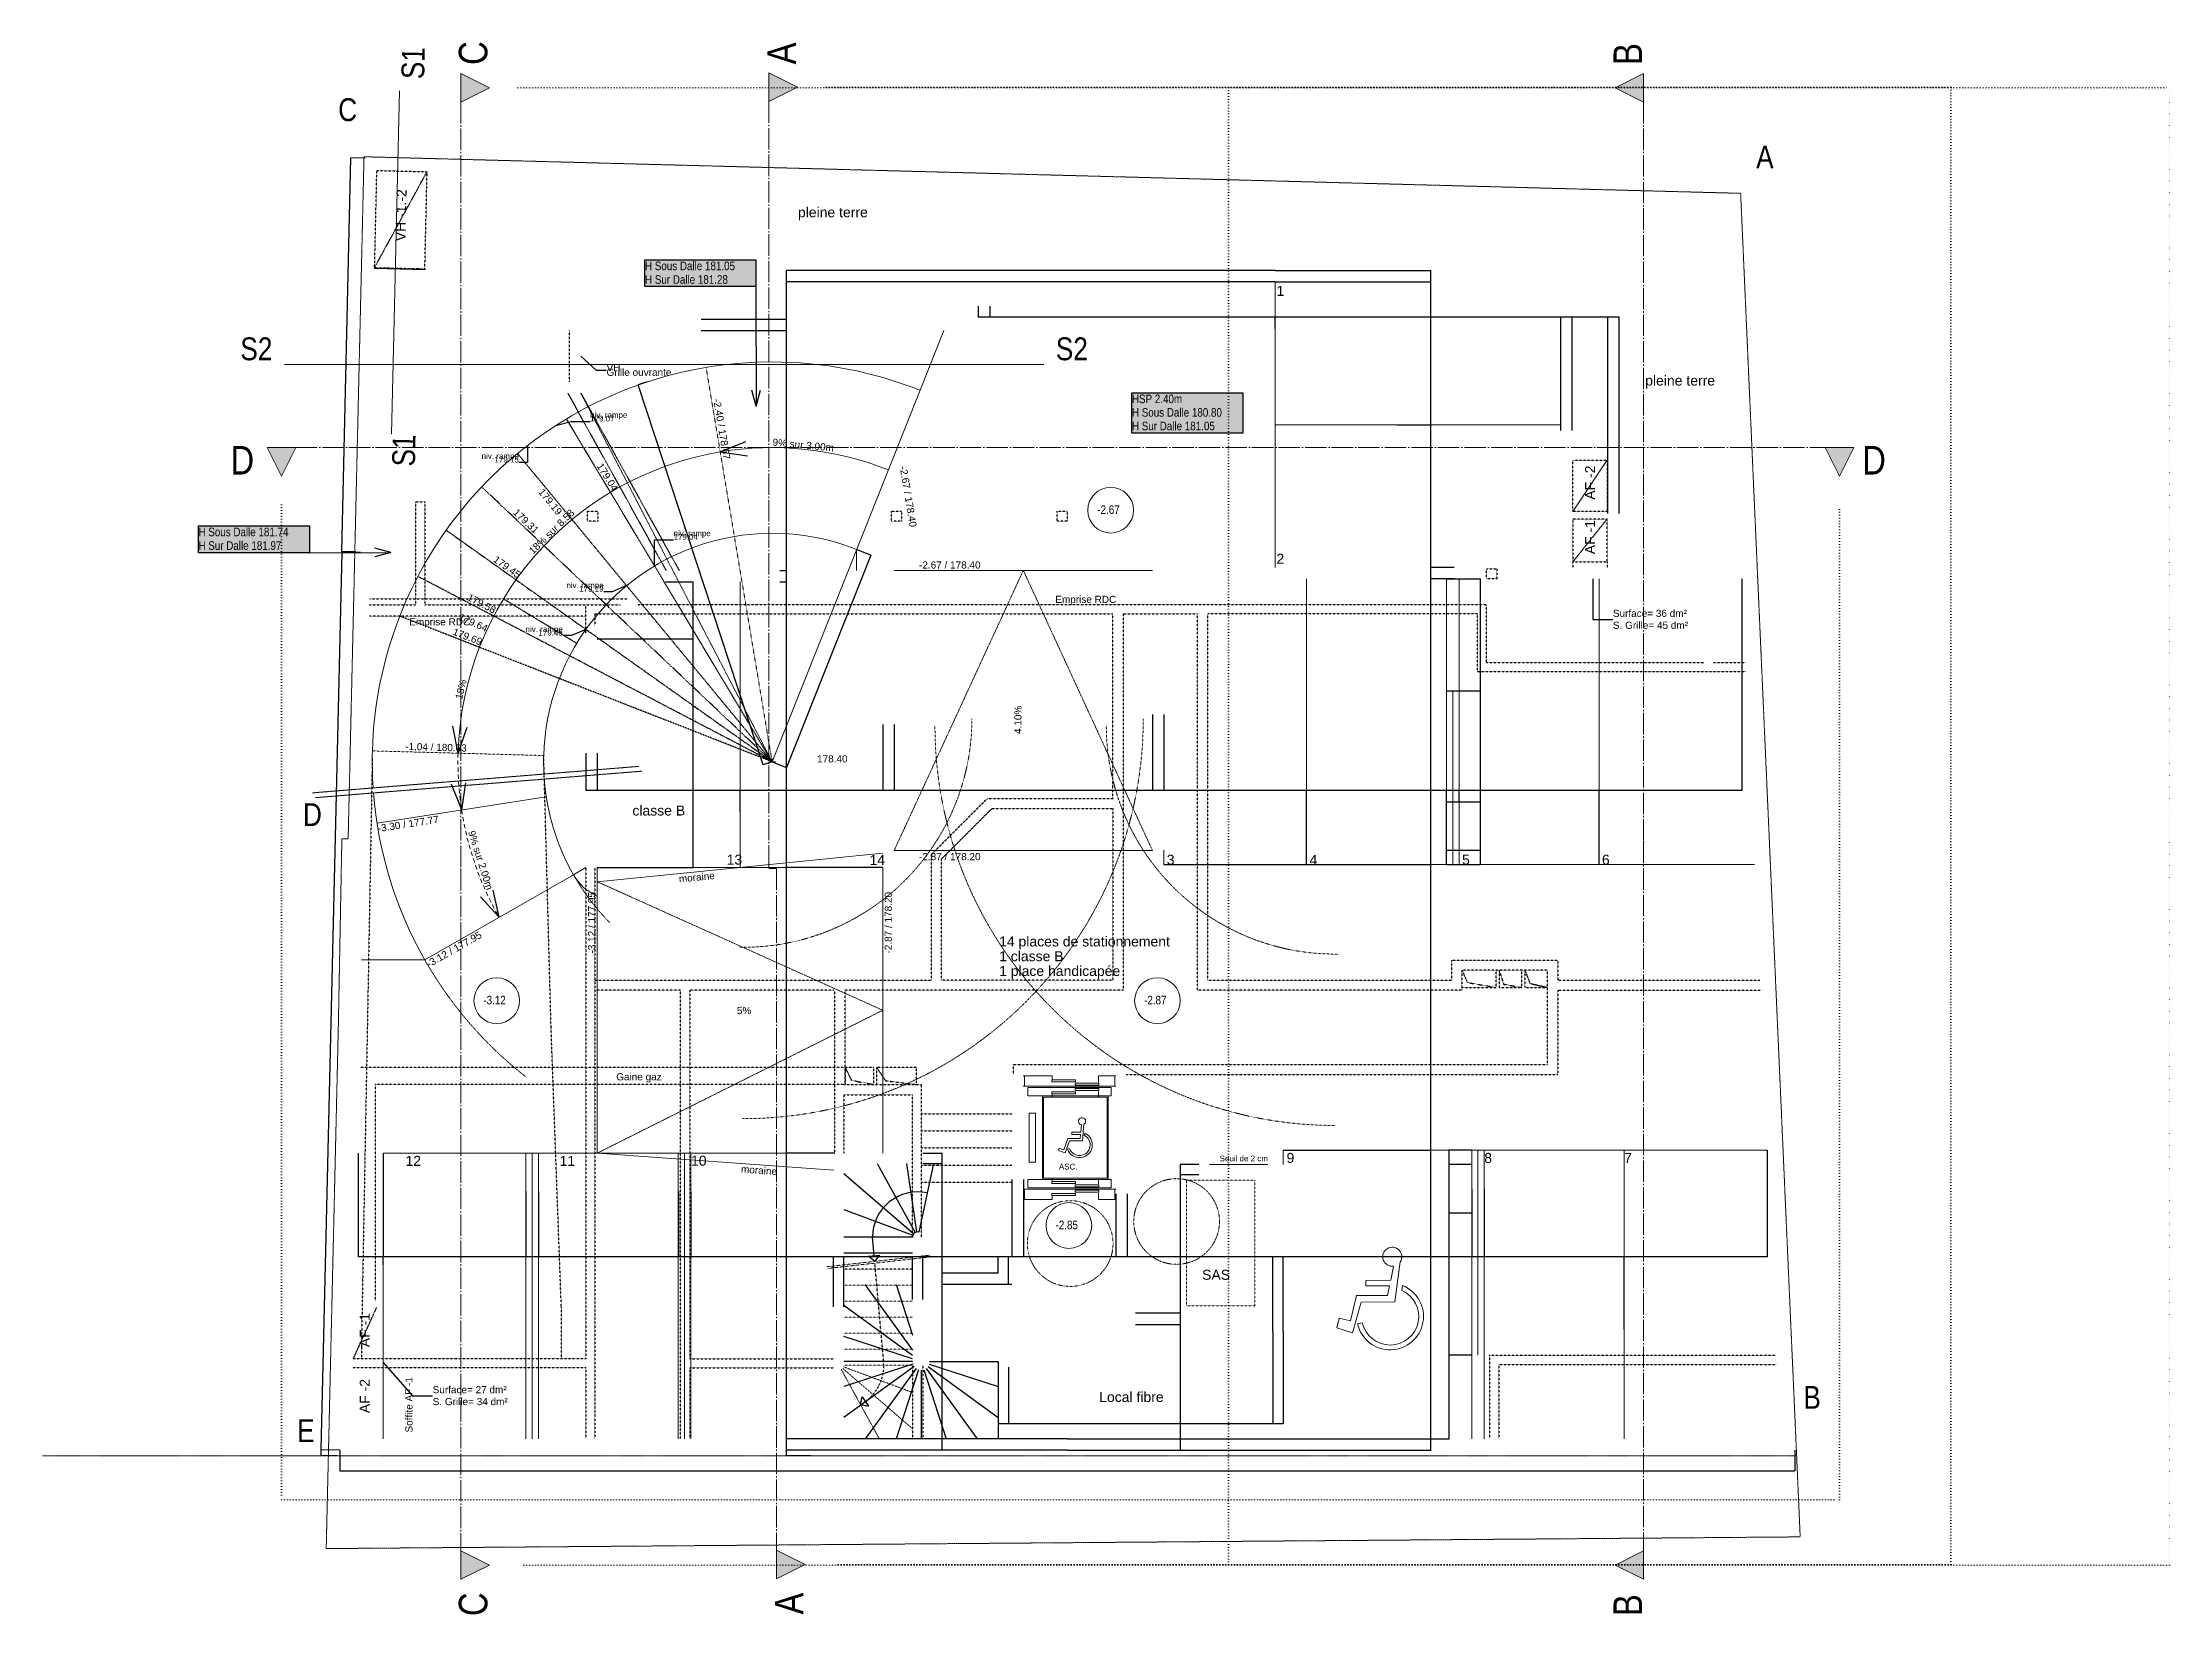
# Model space of a CAD drawing. Header units: centimetres. Extents: x 28113 to 82487, y -42944 to -12804.
# Drawn here: x 55795 to 59518, y -16212 to -13460 of the extents above; entities that cross this region are included whole.
import ezdxf

# ---------------------------------------------------------------- set-up
doc = ezdxf.new("R2010")
doc.units = ezdxf.units.CM
doc.header["$LTSCALE"] = 0.5
for name, pattern in [('Axe 15', [0.88, 0.75, -0.065, 0, -0.065]), ('Mixte 15', [0.93, 0.75, -0.065, 0.05, -0.065]), ('Mixte 8_2 tirets', [0.695, 0.4, -0.065, 0.05, -0.065, 0.05, -0.065]), ('Pointillé 1', [0.09, 0.05, -0.04]), ('Pointillé 1_5', [0.125, 0.075, -0.05]), ('Pointillé 2', [0.165, 0.1, -0.065]), ('Pointillé 3', [0.25, 0.15, -0.1]), ('Points 2', [0.1, 0, -0.1])]:
    doc.linetypes.add(name, pattern=pattern)
doc.layers.get('0').update_dxf_attribs({"linetype": 'CONTINUOUS'})
doc.layers.get('DEFPOINTS').update_dxf_attribs({"linetype": 'CONTINUOUS'})
for name, color, linetype in [('1  Hachures', 7, 'CONTINUOUS'), ('6 COMPL 2D', 7, 'CONTINUOUS'), ('6 Compl 2D 2 Détails', 7, 'CONTINUOUS'), ('6 Compl 2D 3 Détails', 7, 'CONTINUOUS'), ('6 Traits de Coupes', 7, 'CONTINUOUS'), ('7 ABORDS', 7, 'CONTINUOUS'), ('8  TEXTES', 7, 'CONTINUOUS'), ('8 Text 2 Détails', 7, 'CONTINUOUS'), ('9  COTATIONS', 7, 'CONTINUOUS')]:
    doc.layers.add(name, color=color, linetype=linetype)
doc.styles.get("Standard").update_dxf_attribs({"font": 'arial.ttf'})
doc.styles.add('STYLE_GENERE_1', font='')
doc.styles.add('STYLE_GENERE_2', font='')
doc.styles.add('STYLE_GENERE_3', font='')
doc.styles.get('STYLE_GENERE_1').set_extended_font_data('Arial Occidental')
doc.styles.get('STYLE_GENERE_2').set_extended_font_data('Univers LT 57 Condensed')
doc.styles.get('STYLE_GENERE_3').set_extended_font_data('Arial Occidental')
doc.dimstyles.new('STYLE_GENERE__2', dxfattribs={"dimtxt": 0.1, "dimasz": 0.095, "dimexe": 0.18, "dimexo": 0, "dimgap": 0.09, "dimtad": 1, "dimtih": 1, "dimtoh": 1, "dimdec": 0, "dimlfac": 100, "dimzin": 0, "dimdsep": 46, "dimtxsty": 'STYLE_GENERE_3', "dimblk": 'ARROWHEAD_7', "dimblk1": 'ARROWHEAD_7', "dimblk2": 'ARROWHEAD_7', "dimcen": 0.09, "dimclrd": 7, "dimclre": 7, "dimclrt": 256, "dimadec": 1, "dimazin": 0, "dimtfac": 1, "dimtdec": 4, "dimtmove": 0, "dimatfit": 3, "dimfxl": 1, "dimtolj": 1, "dimtzin": 0, "dimarcsym": 0})
doc.dimstyles.new('STYLE_GENERE__3', dxfattribs={"dimtxt": 0.1, "dimasz": 0.095, "dimexe": 0.18, "dimexo": 0, "dimgap": 0.09, "dimtad": 1, "dimtih": 1, "dimtoh": 1, "dimdec": 0, "dimlfac": 100, "dimzin": 0, "dimdsep": 46, "dimtxsty": 'STYLE_GENERE_3', "dimblk": 'ARROWHEAD_7', "dimblk1": 'ARROWHEAD_7', "dimblk2": 'ARROWHEAD_7', "dimcen": 0.09, "dimclrd": 7, "dimclre": 7, "dimclrt": 256, "dimadec": 1, "dimazin": 0, "dimtfac": 1, "dimtdec": 4, "dimtmove": 2, "dimatfit": 3, "dimfxl": 1, "dimtolj": 1, "dimtzin": 0, "dimarcsym": 0})
doc.dimstyles.new('STYLE_GENERE__4', dxfattribs={"dimtxt": 0.1, "dimasz": 0.095, "dimexe": 0.18, "dimexo": 0, "dimgap": 0.09, "dimtad": 1, "dimdec": 0, "dimlfac": 100, "dimzin": 0, "dimdsep": 46, "dimtxsty": 'STYLE_GENERE_3', "dimblk": 'ARROWHEAD_7', "dimblk1": 'ARROWHEAD_7', "dimblk2": 'ARROWHEAD_7', "dimcen": 0.09, "dimclrd": 7, "dimclre": 7, "dimclrt": 256, "dimadec": 1, "dimazin": 0, "dimtfac": 1, "dimtdec": 4, "dimtmove": 0, "dimatfit": 3, "dimfxl": 1, "dimtolj": 1, "dimtzin": 0, "dimarcsym": 0})
doc.dimstyles.new('STYLE_GENERE__5', dxfattribs={"dimtxt": 0.1, "dimasz": 0.095, "dimexe": 0.18, "dimexo": 0, "dimgap": 0.09, "dimtad": 1, "dimdec": 0, "dimlfac": 100, "dimzin": 0, "dimdsep": 46, "dimtxsty": 'STYLE_GENERE_3', "dimblk": 'ARROWHEAD_7', "dimblk1": 'ARROWHEAD_7', "dimblk2": 'ARROWHEAD_7', "dimcen": 0.09, "dimclrd": 7, "dimclre": 7, "dimclrt": 256, "dimadec": 1, "dimazin": 0, "dimtfac": 1, "dimtdec": 4, "dimtmove": 2, "dimatfit": 3, "dimfxl": 1, "dimtolj": 1, "dimtzin": 0, "dimarcsym": 0})
doc.dimstyles.new('STYLE_GENERE__7', dxfattribs={"dimtxt": 0.18, "dimasz": 0.1368, "dimexe": 0.18, "dimexo": 0.0625, "dimgap": 0.09, "dimtad": 0, "dimtih": 1, "dimtoh": 1, "dimdec": 4, "dimzin": 0, "dimdsep": 46, "dimtxsty": 'Standard', "dimcen": 0.09, "dimadec": 0, "dimazin": 0, "dimtfac": 1, "dimtdec": 4, "dimtmove": 0, "dimatfit": 3, "dimldrblk": 'ARROWHEAD_5', "dimfxl": 1, "dimtolj": 1, "dimtzin": 0, "dimarcsym": 0})

# ---------------------------------------------------------------- blocks, each defined once
blk = doc.blocks.new('Symb Handicapé 12')
at = {"layer": '6 Compl 2D 2 Détails', "color": 251, "linetype": 'Continuous', "lineweight": 0, "true_color": 0x646464}
for p, q in [((-0.258, 0.879), (-0.164, 0.18)), ((-0.091, 0.559), (-0.141, 0.801)), ((-0.295, 0.468), (-0.284, 0.382)), ((0.346, 0.557), (-0.091, 0.559)), ((-0.037, 0.292), (-0.072, 0.463)), ((-0.072, 0.463), (0.346, 0.461)), ((0.346, 0.461), (0.346, 0.557)), ((-0.164, 0.18), (0.429, 0.177)), ((0.508, 0.29), (-0.037, 0.292)), ((0.429, 0.177), (0.576, -0.36)), ((0.615, -0.149), (0.508, 0.29)), ((0.489, -0.204), (0.407, -0.186)), ((0.576, -0.36), (0.852, -0.276)), ((0.81, -0.107), (0.615, -0.149)), ((0.852, -0.276), (0.81, -0.107))]:
    blk.add_line(p, q, dxfattribs=at)
for centre, major_axis, start_param, end_param in [((-0.119, 0.97), (0.167, 0), 4.583801, 10.008202), ((-0.081, -0.075), (0.584, 0), 1.947533, 6.059917), ((-0.081, -0.075), (0.5, 0), 1.989195, 6.059917)]:
    blk.add_ellipse(centre, major_axis=major_axis, ratio=0.999933, start_param=start_param, end_param=end_param, dxfattribs=at)
blk = doc.blocks.new('Asc_630Kg_OD_2')
at = {"layer": '6 Compl 2D 2 Détails', "color": 163, "linetype": 'Continuous', "lineweight": 0, "true_color": 0x8080c0}
for p, q in [((0.081, 1.78), (0.081, 1.63)), ((1.539, 1.78), (0.081, 1.78)), ((0.506, 1.63), (0.081, 1.63)), ((0.334, 0.17), (0.334, 1.63)), ((0.334, 1.63), (1.488, 1.63)), ((1.468, 1.61), (0.354, 1.61)), ((0.354, 1.61), (0.354, 0.19)), ((0.916, 1.705), (0.501, 1.705)), ((0.501, 1.705), (0.501, 1.67)), ((0.501, 1.67), (0.916, 1.67)), ((0.506, 1.61), (0.506, 1.655)), ((1.321, 1.76), (0.906, 1.76)), ((0.906, 1.76), (0.906, 1.725)), ((0.906, 1.725), (1.321, 1.725)), ((0.916, 1.67), (0.916, 1.705)), ((1.316, 1.71), (1.316, 1.61)), ((1.316, 1.63), (1.539, 1.63)), ((1.321, 1.725), (1.321, 1.76)), ((1.468, 0.19), (1.468, 1.61)), ((1.488, 1.63), (1.488, 0.17)), ((1.539, 1.78), (1.539, 1.63)), ((0.213, 1.33), (0.101, 1.33)), ((0.101, 1.33), (0.101, 0.47)), ((0.213, 0.47), (0.213, 1.33)), ((0.735, 1.168), (0.614, 1.124)), ((0.614, 1.124), (0.629, 1.083)), ((0.811, 0.957), (0.735, 1.168)), ((0.709, 1.112), (0.629, 1.083)), ((0.781, 0.914), (0.709, 1.112)), ((0.81, 1.09), (0.774, 1.103)), ((0.781, 0.914), (0.997, 0.914)), ((1.037, 0.957), (0.811, 0.957)), ((1.003, 0.845), (0.851, 0.845)), ((0.851, 0.802), (0.851, 0.845)), ((0.851, 0.802), (1.007, 0.802)), ((1.003, 0.845), (0.997, 0.914)), ((1.018, 0.674), (1.007, 0.802)), ((1.062, 0.665), (1.037, 0.957)), ((1.063, 0.858), (1.079, 0.823)), ((0.101, 0.47), (0.213, 0.47)), ((0, 0), (1.62, 0)), ((0.02, 0), (0.02, -0.18)), ((0.081, 0.02), (0.081, 0.17)), ((0.506, 0.17), (0.081, 0.17)), ((1.539, 0.02), (0.081, 0.02)), ((0.354, 0.19), (1.468, 0.19)), ((0.916, 0.13), (0.501, 0.13)), ((0.501, 0.13), (0.501, 0.095)), ((0.501, 0.095), (0.916, 0.095)), ((0.506, 0.19), (0.506, 0.145)), ((1.321, 0.075), (0.906, 0.075)), ((0.906, 0.075), (0.906, 0.04)), ((0.906, 0.04), (1.321, 0.04)), ((0.916, 0.095), (0.916, 0.13)), ((1.316, 0.09), (1.316, 0.19)), ((1.316, 0.17), (1.539, 0.17)), ((1.321, 0.04), (1.321, 0.075)), ((1.539, 0.02), (1.539, 0.17)), ((1.6, 0), (1.6, -0.18)), ((0, -0.18), (0.02, -0.18)), ((0.02, -0.18), (0.506, -0.18)), ((0.501, -0.075), (0.916, -0.075)), ((0.501, -0.11), (0.501, -0.075)), ((0.916, -0.11), (0.501, -0.11)), ((0.506, -0.18), (0.506, -0.125)), ((0.906, -0.02), (1.321, -0.02)), ((0.906, -0.055), (0.906, -0.02)), ((1.321, -0.055), (0.906, -0.055)), ((0.916, -0.075), (0.916, -0.11)), ((1.316, -0.18), (1.316, -0.07)), ((1.6, -0.18), (1.316, -0.18)), ((1.321, -0.02), (1.321, -0.055)), ((1.6, -0.18), (1.62, -0.18))]:
    blk.add_line(p, q, dxfattribs=at)
for centre, radius, start, end in [((0.984, 1.026), 0.224, 295, 160), ((0.984, 1.026), 0.186, 295, 160), ((1.028, 0.613), 0.0626, 99.4551, 57.2358)]:
    blk.add_arc(centre, radius, start, end, dxfattribs=at)
blk = doc.blocks.new('Asc_630Kg_OD_3')
at = {"layer": '6 Compl 2D 2 Détails', "color": 163, "linetype": 'Continuous', "lineweight": 0, "true_color": 0x8080c0}
for p, q in [((0.081, 1.78), (0.081, 1.63)), ((1.539, 1.78), (0.081, 1.78)), ((0.506, 1.63), (0.081, 1.63)), ((0.334, 0.17), (0.334, 1.63)), ((0.334, 1.63), (1.488, 1.63)), ((1.468, 1.61), (0.354, 1.61)), ((0.354, 1.61), (0.354, 0.19)), ((0.916, 1.705), (0.501, 1.705)), ((0.501, 1.705), (0.501, 1.67)), ((0.501, 1.67), (0.916, 1.67)), ((0.506, 1.61), (0.506, 1.655)), ((1.321, 1.76), (0.906, 1.76)), ((0.906, 1.76), (0.906, 1.725)), ((0.906, 1.725), (1.321, 1.725)), ((0.916, 1.67), (0.916, 1.705)), ((1.316, 1.71), (1.316, 1.61)), ((1.316, 1.63), (1.539, 1.63)), ((1.321, 1.725), (1.321, 1.76)), ((1.468, 0.19), (1.468, 1.61)), ((1.488, 1.63), (1.488, 0.17)), ((1.539, 1.78), (1.539, 1.63)), ((0.213, 1.33), (0.101, 1.33)), ((0.101, 1.33), (0.101, 0.47)), ((0.213, 0.47), (0.213, 1.33)), ((0.101, 0.47), (0.213, 0.47)), ((0, 0), (1.62, 0)), ((0.02, 0), (0.02, -0.18)), ((0.081, 0.02), (0.081, 0.17)), ((0.506, 0.17), (0.081, 0.17)), ((1.539, 0.02), (0.081, 0.02)), ((0.354, 0.19), (1.468, 0.19)), ((0.916, 0.13), (0.501, 0.13)), ((0.501, 0.13), (0.501, 0.095)), ((0.501, 0.095), (0.916, 0.095)), ((0.506, 0.19), (0.506, 0.145)), ((1.321, 0.075), (0.906, 0.075)), ((0.906, 0.075), (0.906, 0.04)), ((0.906, 0.04), (1.321, 0.04)), ((0.916, 0.095), (0.916, 0.13)), ((1.316, 0.09), (1.316, 0.19)), ((1.316, 0.17), (1.539, 0.17)), ((1.321, 0.04), (1.321, 0.075)), ((1.539, 0.02), (1.539, 0.17)), ((1.6, 0), (1.6, -0.18)), ((0, -0.18), (0.02, -0.18)), ((0.02, -0.18), (0.506, -0.18)), ((0.501, -0.075), (0.916, -0.075)), ((0.501, -0.11), (0.501, -0.075)), ((0.916, -0.11), (0.501, -0.11)), ((0.506, -0.18), (0.506, -0.125)), ((0.906, -0.02), (1.321, -0.02)), ((0.906, -0.055), (0.906, -0.02)), ((1.321, -0.055), (0.906, -0.055)), ((0.916, -0.075), (0.916, -0.11)), ((1.316, -0.18), (1.316, -0.07)), ((1.6, -0.18), (1.316, -0.18)), ((1.321, -0.02), (1.321, -0.055)), ((1.6, -0.18), (1.62, -0.18))]:
    blk.add_line(p, q, dxfattribs=at)
blk = doc.blocks.new('Ligne_1074_2', base_point=(9.998, 5.11))
at = {"layer": '6 Compl 2D 2 Détails', "linetype": 'Continuous'}
for p, q in [((9.889, 5.201), (10.089, 5.218)), ((9.989, 5.209), (9.96, 5.535)), ((9.998, 5.11), (10.089, 5.218)), ((9.998, 5.11), (9.889, 5.201))]:
    blk.add_line(p, q, dxfattribs=at)
blk = doc.blocks.new('Ligne_629_2', base_point=(0.101, 17.515))
at = {"layer": '6 COMPL 2D', "linetype": 'Continuous'}
for p, q in [((0.101, 17.515), (1.525, 17.52)), ((1.525, 17.52), (1.245, 17.594)), ((1.525, 17.52), (1.246, 17.444))]:
    blk.add_line(p, q, dxfattribs=at)
blk = doc.blocks.new('Ligne_628_2', base_point=(7.918, 22.173))
at = {"layer": '6 COMPL 2D', "linetype": 'Continuous'}
for p, q in [((7.918, 22.173), (7.922, 20.081)), ((7.922, 20.081), (7.847, 20.361)), ((7.922, 20.081), (7.997, 20.361))]:
    blk.add_line(p, q, dxfattribs=at)
blk = doc.blocks.new('Arc_175_2', base_point=(8.201, 13.855))
at = {"layer": '6 Compl 2D 2 Détails', "linetype": 'Continuous'}
for q in [(2.59, 13.461), (2.839, 13.489)]:
    blk.add_line((2.767, 13.012), q, dxfattribs=at)
at = {"layer": '6 Compl 2D 2 Détails', "color": 194, "linetype": 'Pointillé 3', "lineweight": 0, "true_color": 0x50009f}
blk.add_arc((8.201, 13.855), 5.5, 178.4373, 188.8215, dxfattribs=at)
blk = doc.blocks.new('Arc_176_2', base_point=(8.201, 13.855))
at = {"layer": '6 Compl 2D 2 Détails', "linetype": 'Continuous'}
for q in [(3.32, 11.605), (3.098, 11.49)]:
    blk.add_line((3.423, 11.133), q, dxfattribs=at)
at = {"layer": '6 Compl 2D 2 Détails', "color": 194, "linetype": 'Pointillé 3', "lineweight": 0, "true_color": 0x50009f}
blk.add_arc((8.201, 13.855), 5.5, 188.8215, 209.6695, dxfattribs=at)
blk = doc.blocks.new('Arc_95_2', base_point=(8.201, 13.855))
at = {"layer": '6 Compl 2D 2 Détails', "linetype": 'Continuous'}
for q in [(7.741, 19.461), (7.772, 19.213)]:
    blk.add_line((7.293, 19.28), q, dxfattribs=at)
at = {"layer": '6 Compl 2D 2 Détails', "color": 194, "linetype": 'Continuous', "lineweight": 0, "true_color": 0x50009f}
blk.add_arc((8.201, 13.855), 5.5, 68.2765, 99.5028, dxfattribs=at)
blk = doc.blocks.new('Arc_96_2', base_point=(8.201, 13.855))
at = {"layer": '6 Compl 2D 2 Détails', "linetype": 'Continuous'}
for q in [(2.611, 14.479), (2.861, 14.462)]:
    blk.add_line((2.704, 14.005), q, dxfattribs=at)
at = {"layer": '6 Compl 2D 2 Détails', "color": 194, "linetype": 'Continuous', "lineweight": 0, "true_color": 0x50009f}
blk.add_arc((8.201, 13.855), 5.5, 99.5028, 178.4373, dxfattribs=at)
blk = doc.blocks.new('Arc_163_2', base_point=(9.37, 3.295))
at = {"layer": '6 Compl 2D 2 Détails', "linetype": 'Continuous'}
for p, q in [((9.75, 2.603), (9.781, 2.741)), ((9.781, 2.741), (9.888, 2.572)), ((9.75, 2.603), (9.888, 2.572))]:
    blk.add_line(p, q, dxfattribs=at)
at = {"layer": '6 Compl 2D 2 Détails', "linetype": 'Pointillé 1_5'}
blk.add_arc((9.37, 3.295), 0.79, 306.0036, 359.9917, dxfattribs=at)
blk = doc.blocks.new('ARROWHEAD_7')
at = {"color": 0, "linetype": 'Continuous', "lineweight": 0}
for p, q in [((0, 0), (-1, 0)), ((-0.25, 0), (0.25, 0)), ((0, -0.25), (0, 0.25))]:
    blk.add_line(p, q, dxfattribs=at)
blk.add_circle((0, 0), 0.25, dxfattribs=at)
blk = doc.blocks.new('*D676')
at = {"layer": '9  COTATIONS', "color": 7, "linetype": 'Continuous', "lineweight": -2, "transparency": 16777216}
for p, q in [((56745.8, -14704.3), (56745.8, -14769.3)), ((56765.8, -14704.3), (56765.8, -14769.3)), ((56745.8, -14769.1), (56765.7, -14769.1))]:
    blk.add_line(p, q, dxfattribs=at)
at = {"layer": 'DEFPOINTS', "color": 0, "linetype": 'Continuous', "transparency": 16777216}
for p in [(56745.8, -14704.3), (56765.8, -14704.3), (56765.8, -14769.1)]:
    blk.add_point(p, dxfattribs=at)
at = {"layer": '9  COTATIONS', "color": 7, "linetype": 'Continuous', "lineweight": -2, "transparency": 16777216, "xscale": 0.095, "yscale": 0.095, "zscale": 0.095, "rotation": 180}
blk.add_blockref('ARROWHEAD_7', (56745.8, -14769.1), dxfattribs=at)
at = {"layer": '9  COTATIONS', "color": 7, "linetype": 'Continuous', "lineweight": -2, "transparency": 16777216, "xscale": 0.095, "yscale": 0.095, "zscale": 0.095}
blk.add_blockref('ARROWHEAD_7', (56765.8, -14769.1), dxfattribs=at)
at = {"layer": '9  COTATIONS', "color": 194, "linetype": 'Continuous', "true_color": 0x50009f, "transparency": 16777216, "insert": (56755.8, -14769), "char_height": 0.1, "attachment_point": 5, "style": 'STYLE_GENERE_3'}
blk.add_mtext('\\A1;2000', dxfattribs=at)
blk = doc.blocks.new('*D677')
at = {"layer": '9  COTATIONS', "color": 7, "linetype": 'Continuous', "lineweight": -2, "transparency": 16777216}
for p, q in [((56765.8, -14704.3), (56765.8, -14769.3)), ((56765.8, -14769.1), (57015.8, -14769.1)), ((57015.9, -14807.6), (57015.9, -14768.9))]:
    blk.add_line(p, q, dxfattribs=at)
at = {"layer": 'DEFPOINTS', "color": 0, "linetype": 'Continuous', "transparency": 16777216}
for p in [(56765.8, -14704.3), (57015.9, -14769.1), (57015.9, -14807.6)]:
    blk.add_point(p, dxfattribs=at)
at = {"layer": '9  COTATIONS', "color": 7, "linetype": 'Continuous', "lineweight": -2, "transparency": 16777216, "xscale": 0.095, "yscale": 0.095, "zscale": 0.095, "rotation": 180}
blk.add_blockref('ARROWHEAD_7', (56765.8, -14769.1), dxfattribs=at)
at = {"layer": '9  COTATIONS', "color": 7, "linetype": 'Continuous', "lineweight": -2, "transparency": 16777216, "xscale": 0.095, "yscale": 0.095, "zscale": 0.095}
blk.add_blockref('ARROWHEAD_7', (57015.9, -14769.1), dxfattribs=at)
at = {"layer": '9  COTATIONS', "color": 194, "linetype": 'Continuous', "true_color": 0x50009f, "transparency": 16777216, "insert": (56890.8, -14769), "char_height": 0.1, "attachment_point": 5, "style": 'STYLE_GENERE_3'}
blk.add_mtext('\\A1;25010', dxfattribs=at)
blk = doc.blocks.new('*D678')
at = {"layer": '9  COTATIONS', "color": 7, "linetype": 'Continuous', "lineweight": -2, "transparency": 16777216}
for p, q in [((57265.8, -14654.3), (57265.8, -14769.3)), ((57015.9, -14807.6), (57015.9, -14768.9)), ((57015.9, -14769.1), (57265.7, -14769.1))]:
    blk.add_line(p, q, dxfattribs=at)
at = {"layer": 'DEFPOINTS', "color": 0, "linetype": 'Continuous', "transparency": 16777216}
for p in [(57265.8, -14654.3), (57265.8, -14769.1), (57015.9, -14807.6)]:
    blk.add_point(p, dxfattribs=at)
at = {"layer": '9  COTATIONS', "color": 7, "linetype": 'Continuous', "lineweight": -2, "transparency": 16777216, "xscale": 0.095, "yscale": 0.095, "zscale": 0.095, "rotation": 180}
blk.add_blockref('ARROWHEAD_7', (57015.9, -14769.1), dxfattribs=at)
at = {"layer": '9  COTATIONS', "color": 7, "linetype": 'Continuous', "lineweight": -2, "transparency": 16777216, "xscale": 0.095, "yscale": 0.095, "zscale": 0.095}
blk.add_blockref('ARROWHEAD_7', (57265.8, -14769.1), dxfattribs=at)
at = {"layer": '9  COTATIONS', "color": 194, "linetype": 'Continuous', "true_color": 0x50009f, "transparency": 16777216, "insert": (57140.8, -14769), "char_height": 0.1, "attachment_point": 5, "style": 'STYLE_GENERE_3'}
blk.add_mtext('\\A1;24990', dxfattribs=at)
blk = doc.blocks.new('*D679')
at = {"layer": '9  COTATIONS', "color": 7, "linetype": 'Continuous', "lineweight": -2, "transparency": 16777216}
for p, q in [((57265.8, -14654.3), (57265.8, -14769.3)), ((57285.8, -14654.3), (57285.8, -14769.3)), ((57265.8, -14769.1), (57285.7, -14769.1))]:
    blk.add_line(p, q, dxfattribs=at)
at = {"layer": 'DEFPOINTS', "color": 0, "linetype": 'Continuous', "transparency": 16777216}
for p in [(57265.8, -14654.3), (57285.8, -14654.3), (57285.8, -14769.1)]:
    blk.add_point(p, dxfattribs=at)
at = {"layer": '9  COTATIONS', "color": 7, "linetype": 'Continuous', "lineweight": -2, "transparency": 16777216, "xscale": 0.095, "yscale": 0.095, "zscale": 0.095, "rotation": 180}
blk.add_blockref('ARROWHEAD_7', (57265.8, -14769.1), dxfattribs=at)
at = {"layer": '9  COTATIONS', "color": 7, "linetype": 'Continuous', "lineweight": -2, "transparency": 16777216, "xscale": 0.095, "yscale": 0.095, "zscale": 0.095}
blk.add_blockref('ARROWHEAD_7', (57285.8, -14769.1), dxfattribs=at)
at = {"layer": '9  COTATIONS', "color": 194, "linetype": 'Continuous', "true_color": 0x50009f, "transparency": 16777216, "insert": (57275.8, -14769), "char_height": 0.1, "attachment_point": 5, "style": 'STYLE_GENERE_3'}
blk.add_mtext('\\A1;2000', dxfattribs=at)
blk = doc.blocks.new('*D680')
at = {"layer": '9  COTATIONS', "color": 7, "linetype": 'Continuous', "lineweight": -2, "transparency": 16777216}
for p, q in [((57285.8, -14654.3), (57285.8, -14769.3)), ((57737.8, -14636.8), (57737.8, -14769.3)), ((57285.8, -14769.1), (57737.7, -14769.1))]:
    blk.add_line(p, q, dxfattribs=at)
at = {"layer": 'DEFPOINTS', "color": 0, "linetype": 'Continuous', "transparency": 16777216}
for p in [(57285.8, -14654.3), (57737.8, -14636.8), (57737.8, -14769.1)]:
    blk.add_point(p, dxfattribs=at)
at = {"layer": '9  COTATIONS', "color": 7, "linetype": 'Continuous', "lineweight": -2, "transparency": 16777216, "xscale": 0.095, "yscale": 0.095, "zscale": 0.095, "rotation": 180}
blk.add_blockref('ARROWHEAD_7', (57285.8, -14769.1), dxfattribs=at)
at = {"layer": '9  COTATIONS', "color": 7, "linetype": 'Continuous', "lineweight": -2, "transparency": 16777216, "xscale": 0.095, "yscale": 0.095, "zscale": 0.095}
blk.add_blockref('ARROWHEAD_7', (57737.8, -14769.1), dxfattribs=at)
at = {"layer": '9  COTATIONS', "color": 194, "linetype": 'Continuous', "true_color": 0x50009f, "transparency": 16777216, "insert": (57511.8, -14769), "char_height": 0.1, "attachment_point": 5, "style": 'STYLE_GENERE_3'}
blk.add_mtext('\\A1;45200', dxfattribs=at)
blk = doc.blocks.new('*D681')
at = {"layer": '9  COTATIONS', "color": 7, "linetype": 'Continuous', "lineweight": -2, "transparency": 16777216}
for p, q in [((57737.8, -14636.8), (57737.8, -14769.3)), ((57757.8, -14636.8), (57757.8, -14769.3)), ((57737.8, -14769.1), (57757.7, -14769.1))]:
    blk.add_line(p, q, dxfattribs=at)
at = {"layer": 'DEFPOINTS', "color": 0, "linetype": 'Continuous', "transparency": 16777216}
for p in [(57737.8, -14636.8), (57757.8, -14636.8), (57757.8, -14769.1)]:
    blk.add_point(p, dxfattribs=at)
at = {"layer": '9  COTATIONS', "color": 7, "linetype": 'Continuous', "lineweight": -2, "transparency": 16777216, "xscale": 0.095, "yscale": 0.095, "zscale": 0.095, "rotation": 180}
blk.add_blockref('ARROWHEAD_7', (57737.8, -14769.1), dxfattribs=at)
at = {"layer": '9  COTATIONS', "color": 7, "linetype": 'Continuous', "lineweight": -2, "transparency": 16777216, "xscale": 0.095, "yscale": 0.095, "zscale": 0.095}
blk.add_blockref('ARROWHEAD_7', (57757.8, -14769.1), dxfattribs=at)
at = {"layer": '9  COTATIONS', "color": 194, "linetype": 'Continuous', "true_color": 0x50009f, "transparency": 16777216, "insert": (57747.8, -14769), "char_height": 0.1, "attachment_point": 5, "style": 'STYLE_GENERE_3'}
blk.add_mtext('\\A1;2000', dxfattribs=at)
blk = doc.blocks.new('*D682')
at = {"layer": '9  COTATIONS', "color": 7, "linetype": 'Continuous', "lineweight": -2, "transparency": 16777216}
for p, q in [((57757.8, -14636.8), (57757.8, -14769.3)), ((57757.8, -14769.1), (58007.7, -14769.1)), ((58007.8, -14899.3), (58007.8, -14768.9))]:
    blk.add_line(p, q, dxfattribs=at)
at = {"layer": 'DEFPOINTS', "color": 0, "linetype": 'Continuous', "transparency": 16777216}
for p in [(57757.8, -14636.8), (58007.8, -14769.1), (58007.8, -14899.3)]:
    blk.add_point(p, dxfattribs=at)
at = {"layer": '9  COTATIONS', "color": 7, "linetype": 'Continuous', "lineweight": -2, "transparency": 16777216, "xscale": 0.095, "yscale": 0.095, "zscale": 0.095, "rotation": 180}
blk.add_blockref('ARROWHEAD_7', (57757.8, -14769.1), dxfattribs=at)
at = {"layer": '9  COTATIONS', "color": 7, "linetype": 'Continuous', "lineweight": -2, "transparency": 16777216, "xscale": 0.095, "yscale": 0.095, "zscale": 0.095}
blk.add_blockref('ARROWHEAD_7', (58007.8, -14769.1), dxfattribs=at)
at = {"layer": '9  COTATIONS', "color": 194, "linetype": 'Continuous', "true_color": 0x50009f, "transparency": 16777216, "insert": (57882.8, -14769), "char_height": 0.1, "attachment_point": 5, "style": 'STYLE_GENERE_3'}
blk.add_mtext('\\A1;25000', dxfattribs=at)
blk = doc.blocks.new('*D683')
at = {"layer": '9  COTATIONS', "color": 7, "linetype": 'Continuous', "lineweight": -2, "transparency": 16777216}
for p, q in [((58007.8, -14899.3), (58007.8, -14768.9)), ((58007.8, -14769.1), (58252.7, -14769.1)), ((58252.8, -14899.3), (58252.8, -14768.9))]:
    blk.add_line(p, q, dxfattribs=at)
at = {"layer": 'DEFPOINTS', "color": 0, "linetype": 'Continuous', "transparency": 16777216}
for p in [(58252.8, -14769.1), (58007.8, -14899.3), (58252.8, -14899.3)]:
    blk.add_point(p, dxfattribs=at)
at = {"layer": '9  COTATIONS', "color": 7, "linetype": 'Continuous', "lineweight": -2, "transparency": 16777216, "xscale": 0.095, "yscale": 0.095, "zscale": 0.095, "rotation": 180}
blk.add_blockref('ARROWHEAD_7', (58007.8, -14769.1), dxfattribs=at)
at = {"layer": '9  COTATIONS', "color": 7, "linetype": 'Continuous', "lineweight": -2, "transparency": 16777216, "xscale": 0.095, "yscale": 0.095, "zscale": 0.095}
blk.add_blockref('ARROWHEAD_7', (58252.8, -14769.1), dxfattribs=at)
at = {"layer": '9  COTATIONS', "color": 194, "linetype": 'Continuous', "true_color": 0x50009f, "transparency": 16777216, "insert": (58130.3, -14769), "char_height": 0.1, "attachment_point": 5, "style": 'STYLE_GENERE_3'}
blk.add_mtext('\\A1;24500', dxfattribs=at)
blk = doc.blocks.new('*D684')
at = {"layer": '9  COTATIONS', "color": 7, "linetype": 'Continuous', "lineweight": -2, "transparency": 16777216}
for p, q in [((58252.8, -14899.3), (58252.8, -14768.9)), ((58252.8, -14769.1), (58274.7, -14769.1)), ((58274.8, -14789.3), (58274.8, -14768.9))]:
    blk.add_line(p, q, dxfattribs=at)
at = {"layer": 'DEFPOINTS', "color": 0, "linetype": 'Continuous', "transparency": 16777216}
for p in [(58274.8, -14769.1), (58274.8, -14789.3), (58252.8, -14899.3)]:
    blk.add_point(p, dxfattribs=at)
at = {"layer": '9  COTATIONS', "color": 7, "linetype": 'Continuous', "lineweight": -2, "transparency": 16777216, "xscale": 0.095, "yscale": 0.095, "zscale": 0.095, "rotation": 180}
blk.add_blockref('ARROWHEAD_7', (58252.8, -14769.1), dxfattribs=at)
at = {"layer": '9  COTATIONS', "color": 7, "linetype": 'Continuous', "lineweight": -2, "transparency": 16777216, "xscale": 0.095, "yscale": 0.095, "zscale": 0.095}
blk.add_blockref('ARROWHEAD_7', (58274.8, -14769.1), dxfattribs=at)
at = {"layer": '9  COTATIONS', "color": 194, "linetype": 'Continuous', "true_color": 0x50009f, "transparency": 16777216, "insert": (58263.8, -14769), "char_height": 0.1, "attachment_point": 5, "style": 'STYLE_GENERE_3'}
blk.add_mtext('\\A1;2200', dxfattribs=at)
blk = doc.blocks.new('*D685')
at = {"layer": '9  COTATIONS', "color": 7, "linetype": 'Continuous', "lineweight": -2, "transparency": 16777216}
for p, q in [((58274.8, -14789.3), (58274.8, -14768.9)), ((58274.8, -14769.1), (58519.7, -14769.1)), ((58519.8, -14899.3), (58519.8, -14768.9))]:
    blk.add_line(p, q, dxfattribs=at)
at = {"layer": 'DEFPOINTS', "color": 0, "linetype": 'Continuous', "transparency": 16777216}
for p in [(58519.8, -14769.1), (58274.8, -14789.3), (58519.8, -14899.3)]:
    blk.add_point(p, dxfattribs=at)
at = {"layer": '9  COTATIONS', "color": 7, "linetype": 'Continuous', "lineweight": -2, "transparency": 16777216, "xscale": 0.095, "yscale": 0.095, "zscale": 0.095, "rotation": 180}
blk.add_blockref('ARROWHEAD_7', (58274.8, -14769.1), dxfattribs=at)
at = {"layer": '9  COTATIONS', "color": 7, "linetype": 'Continuous', "lineweight": -2, "transparency": 16777216, "xscale": 0.095, "yscale": 0.095, "zscale": 0.095}
blk.add_blockref('ARROWHEAD_7', (58519.8, -14769.1), dxfattribs=at)
at = {"layer": '9  COTATIONS', "color": 194, "linetype": 'Continuous', "true_color": 0x50009f, "transparency": 16777216, "insert": (58397.3, -14769), "char_height": 0.1, "attachment_point": 5, "style": 'STYLE_GENERE_3'}
blk.add_mtext('\\A1;24500', dxfattribs=at)
blk = doc.blocks.new('*D686')
at = {"layer": '9  COTATIONS', "color": 7, "linetype": 'Continuous', "lineweight": -2, "transparency": 16777216}
for p, q in [((58769.7, -14399.3), (58769.7, -14769.3)), ((58519.8, -14899.3), (58519.8, -14768.9)), ((58519.8, -14769.1), (58769.6, -14769.1))]:
    blk.add_line(p, q, dxfattribs=at)
at = {"layer": 'DEFPOINTS', "color": 0, "linetype": 'Continuous', "transparency": 16777216}
for p in [(58769.7, -14399.3), (58769.7, -14769.1), (58519.8, -14899.3)]:
    blk.add_point(p, dxfattribs=at)
at = {"layer": '9  COTATIONS', "color": 7, "linetype": 'Continuous', "lineweight": -2, "transparency": 16777216, "xscale": 0.095, "yscale": 0.095, "zscale": 0.095, "rotation": 180}
blk.add_blockref('ARROWHEAD_7', (58519.8, -14769.1), dxfattribs=at)
at = {"layer": '9  COTATIONS', "color": 7, "linetype": 'Continuous', "lineweight": -2, "transparency": 16777216, "xscale": 0.095, "yscale": 0.095, "zscale": 0.095}
blk.add_blockref('ARROWHEAD_7', (58769.7, -14769.1), dxfattribs=at)
at = {"layer": '9  COTATIONS', "color": 194, "linetype": 'Continuous', "true_color": 0x50009f, "transparency": 16777216, "insert": (58644.7, -14769), "char_height": 0.1, "attachment_point": 5, "style": 'STYLE_GENERE_3'}
blk.add_mtext('\\A1;24991', dxfattribs=at)
blk = doc.blocks.new('*D687')
at = {"layer": '9  COTATIONS', "color": 7, "linetype": 'Continuous', "lineweight": -2, "transparency": 16777216}
for p, q in [((57244.9, -14357.7), (57096.9, -14729.1)), ((57220, -14347.7), (57245.1, -14357.7)), ((57071.9, -14719.3), (57097, -14729.3))]:
    blk.add_line(p, q, dxfattribs=at)
at = {"layer": 'DEFPOINTS', "color": 0, "linetype": 'Continuous', "transparency": 16777216}
for p in [(57220, -14347.7), (57071.9, -14719.3), (57096.8, -14729.2)]:
    blk.add_point(p, dxfattribs=at)
at = {"layer": '9  COTATIONS', "color": 7, "linetype": 'Continuous', "lineweight": -2, "transparency": 16777216, "xscale": 0.095, "yscale": 0.095, "zscale": 0.095}
for p, rotation in [((57244.9, -14357.6), 68.27652571938735), ((57096.8, -14729.2), 248.2765257193873)]:
    blk.add_blockref('ARROWHEAD_7', p, dxfattribs=dict(at, rotation=rotation))
at = {"layer": '9  COTATIONS', "color": 194, "linetype": 'Continuous', "true_color": 0x50009f, "transparency": 16777216, "insert": (57170.7, -14543.4), "char_height": 0.1, "attachment_point": 5, "rotation": 68.2765, "style": 'STYLE_GENERE_3'}
blk.add_mtext('\\A1;40000', dxfattribs=at)
blk = doc.blocks.new('*D688')
at = {"layer": '9  COTATIONS', "color": 7, "linetype": 'Continuous', "lineweight": -2, "transparency": 16777216}
for p, q in [((56853.2, -14054.3), (56837.2, -14059.6)), ((57056.1, -14724.4), (56837.4, -14059.6)), ((57071.9, -14719.3), (57055.9, -14724.5))]:
    blk.add_line(p, q, dxfattribs=at)
at = {"layer": 'DEFPOINTS', "color": 0, "linetype": 'Continuous', "transparency": 16777216}
for p in [(56837.4, -14059.5), (56853.2, -14054.3), (57071.9, -14719.3)]:
    blk.add_point(p, dxfattribs=at)
at = {"layer": '9  COTATIONS', "color": 7, "linetype": 'Continuous', "lineweight": -2, "transparency": 16777216, "xscale": 0.095, "yscale": 0.095, "zscale": 0.095}
for p, rotation in [((56837.4, -14059.5), 108.207055415), ((57056.1, -14724.5), 288.207055415)]:
    blk.add_blockref('ARROWHEAD_7', p, dxfattribs=dict(at, rotation=rotation))
at = {"layer": '9  COTATIONS', "color": 194, "linetype": 'Continuous', "true_color": 0x50009f, "transparency": 16777216, "insert": (56946.9, -14392), "char_height": 0.1, "attachment_point": 5, "rotation": 288.2071, "style": 'STYLE_GENERE_3'}
blk.add_mtext('\\A1;70000', dxfattribs=at)
blk = doc.blocks.new('*D689')
at = {"layer": '9  COTATIONS', "color": 7, "linetype": 'Continuous', "lineweight": -2, "transparency": 16777216}
for p, q in [((56314.9, -15924.3), (56314.9, -15960.5)), ((58862.3, -15924.3), (58862.3, -15960.5)), ((56315, -15960.3), (58862.2, -15960.3))]:
    blk.add_line(p, q, dxfattribs=at)
at = {"layer": 'DEFPOINTS', "color": 0, "linetype": 'Continuous', "transparency": 16777216}
for p in [(56314.9, -15924.3), (58862.3, -15924.3), (58862.3, -15960.3)]:
    blk.add_point(p, dxfattribs=at)
at = {"layer": '9  COTATIONS', "color": 7, "linetype": 'Continuous', "lineweight": -2, "transparency": 16777216, "xscale": 0.095, "yscale": 0.095, "zscale": 0.095, "rotation": 180}
blk.add_blockref('ARROWHEAD_7', (56314.9, -15960.3), dxfattribs=at)
at = {"layer": '9  COTATIONS', "color": 7, "linetype": 'Continuous', "lineweight": -2, "transparency": 16777216, "xscale": 0.095, "yscale": 0.095, "zscale": 0.095}
blk.add_blockref('ARROWHEAD_7', (58862.3, -15960.3), dxfattribs=at)
at = {"layer": '9  COTATIONS', "color": 194, "linetype": 'Continuous', "true_color": 0x50009f, "transparency": 16777216, "insert": (57588.6, -15960.2), "char_height": 0.1, "attachment_point": 5, "style": 'STYLE_GENERE_3'}
blk.add_mtext('\\A1;254742', dxfattribs=at)
blk = doc.blocks.new('*D690')
at = {"layer": '9  COTATIONS', "color": 7, "linetype": 'Continuous', "lineweight": -2, "transparency": 16777216}
for p, q in [((56318.5, -14352.3), (56282, -15923.5)), ((56351.4, -14353), (56318.3, -14352.2)), ((56314.9, -15924.3), (56281.8, -15923.5))]:
    blk.add_line(p, q, dxfattribs=at)
at = {"layer": 'DEFPOINTS', "color": 0, "linetype": 'Continuous', "transparency": 16777216}
for p in [(56351.4, -14353), (56282, -15923.6), (56314.9, -15924.3)]:
    blk.add_point(p, dxfattribs=at)
at = {"layer": '9  COTATIONS', "color": 7, "linetype": 'Continuous', "lineweight": -2, "transparency": 16777216, "xscale": 0.095, "yscale": 0.095, "zscale": 0.095}
for p, rotation in [((56318.5, -14352.3), 88.66972917960341), ((56282, -15923.6), 268.6697291796034)]:
    blk.add_blockref('ARROWHEAD_7', p, dxfattribs=dict(at, rotation=rotation))
at = {"layer": '9  COTATIONS', "color": 194, "linetype": 'Continuous', "true_color": 0x50009f, "transparency": 16777216, "insert": (56300.1, -15137.9), "char_height": 0.1, "attachment_point": 5, "rotation": 88.6697, "style": 'STYLE_GENERE_3'}
blk.add_mtext('\\A1;157172', dxfattribs=at)
blk = doc.blocks.new('*D691')
at = {"layer": '9  COTATIONS', "color": 7, "linetype": 'Continuous', "lineweight": -2, "transparency": 16777216}
for p, q in [((56310.6, -15934.3), (56281.6, -15933.6)), ((56314.9, -15924.3), (56281.8, -15923.5)), ((56282, -15923.6), (56281.8, -15933.5))]:
    blk.add_line(p, q, dxfattribs=at)
at = {"layer": 'DEFPOINTS', "color": 0, "linetype": 'Continuous', "transparency": 16777216}
for p in [(56281.8, -15933.6), (56310.6, -15934.3), (56314.9, -15924.3)]:
    blk.add_point(p, dxfattribs=at)
at = {"layer": '9  COTATIONS', "color": 7, "linetype": 'Continuous', "lineweight": -2, "transparency": 16777216, "xscale": 0.095, "yscale": 0.095, "zscale": 0.095}
for p, rotation in [((56281.8, -15933.6), 268.6697291796034), ((56282, -15923.6), 88.66972917960341)]:
    blk.add_blockref('ARROWHEAD_7', p, dxfattribs=dict(at, rotation=rotation))
at = {"layer": '9  COTATIONS', "color": 194, "linetype": 'Continuous', "true_color": 0x50009f, "transparency": 16777216, "insert": (56281.7, -15928.6), "char_height": 0.1, "attachment_point": 5, "rotation": 88.6697, "style": 'STYLE_GENERE_3'}
blk.add_mtext('\\A1;1008', dxfattribs=at)
blk = doc.blocks.new('*D692')
at = {"layer": '9  COTATIONS', "color": 7, "linetype": 'Continuous', "lineweight": -2, "transparency": 16777216}
for p, q in [((57432.9, -13921.8), (57432.9, -13940.8)), ((57452.9, -13921.8), (57452.9, -13940.8)), ((57433, -13940.6), (57452.8, -13940.6))]:
    blk.add_line(p, q, dxfattribs=at)
at = {"layer": 'DEFPOINTS', "color": 0, "linetype": 'Continuous', "transparency": 16777216}
for p in [(57432.9, -13921.8), (57452.9, -13921.8), (57452.9, -13940.6)]:
    blk.add_point(p, dxfattribs=at)
at = {"layer": '9  COTATIONS', "color": 7, "linetype": 'Continuous', "lineweight": -2, "transparency": 16777216, "xscale": 0.095, "yscale": 0.095, "zscale": 0.095, "rotation": 180}
blk.add_blockref('ARROWHEAD_7', (57432.9, -13940.6), dxfattribs=at)
at = {"layer": '9  COTATIONS', "color": 7, "linetype": 'Continuous', "lineweight": -2, "transparency": 16777216, "xscale": 0.095, "yscale": 0.095, "zscale": 0.095}
blk.add_blockref('ARROWHEAD_7', (57452.9, -13940.6), dxfattribs=at)
at = {"layer": '9  COTATIONS', "color": 194, "linetype": 'Continuous', "true_color": 0x50009f, "transparency": 16777216, "insert": (57442.9, -13940.5), "char_height": 0.1, "attachment_point": 5, "style": 'STYLE_GENERE_3'}
blk.add_mtext('\\A1;2000', dxfattribs=at)
blk = doc.blocks.new('*D693')
at = {"layer": '9  COTATIONS', "color": 7, "linetype": 'Continuous', "lineweight": -2, "transparency": 16777216}
for p, q in [((57452.9, -13921.8), (57452.9, -13940.8)), ((57453, -13940.6), (57952.8, -13940.6)), ((57952.9, -13960.7), (57952.9, -13940.5))]:
    blk.add_line(p, q, dxfattribs=at)
at = {"layer": 'DEFPOINTS', "color": 0, "linetype": 'Continuous', "transparency": 16777216}
for p in [(57452.9, -13921.8), (57952.9, -13940.6), (57952.9, -13960.7)]:
    blk.add_point(p, dxfattribs=at)
at = {"layer": '9  COTATIONS', "color": 7, "linetype": 'Continuous', "lineweight": -2, "transparency": 16777216, "xscale": 0.095, "yscale": 0.095, "zscale": 0.095, "rotation": 180}
blk.add_blockref('ARROWHEAD_7', (57452.9, -13940.6), dxfattribs=at)
at = {"layer": '9  COTATIONS', "color": 7, "linetype": 'Continuous', "lineweight": -2, "transparency": 16777216, "xscale": 0.095, "yscale": 0.095, "zscale": 0.095}
blk.add_blockref('ARROWHEAD_7', (57952.9, -13940.6), dxfattribs=at)
at = {"layer": '9  COTATIONS', "color": 194, "linetype": 'Continuous', "true_color": 0x50009f, "transparency": 16777216, "insert": (57702.9, -13940.5), "char_height": 0.1, "attachment_point": 5, "style": 'STYLE_GENERE_3'}
blk.add_mtext('\\A1;50000', dxfattribs=at)
blk = doc.blocks.new('*D694')
at = {"layer": '9  COTATIONS', "color": 7, "linetype": 'Continuous', "lineweight": -2, "transparency": 16777216}
for p, q in [((57952.9, -13960.7), (57952.9, -13940.5)), ((57953, -13940.6), (58452.8, -13940.6)), ((58452.9, -14139.3), (58452.9, -13940.5))]:
    blk.add_line(p, q, dxfattribs=at)
at = {"layer": 'DEFPOINTS', "color": 0, "linetype": 'Continuous', "transparency": 16777216}
for p in [(57952.9, -13960.7), (58452.9, -13940.6), (58452.9, -14139.3)]:
    blk.add_point(p, dxfattribs=at)
at = {"layer": '9  COTATIONS', "color": 7, "linetype": 'Continuous', "lineweight": -2, "transparency": 16777216, "xscale": 0.095, "yscale": 0.095, "zscale": 0.095, "rotation": 180}
blk.add_blockref('ARROWHEAD_7', (57952.9, -13940.6), dxfattribs=at)
at = {"layer": '9  COTATIONS', "color": 7, "linetype": 'Continuous', "lineweight": -2, "transparency": 16777216, "xscale": 0.095, "yscale": 0.095, "zscale": 0.095}
blk.add_blockref('ARROWHEAD_7', (58452.9, -13940.6), dxfattribs=at)
at = {"layer": '9  COTATIONS', "color": 194, "linetype": 'Continuous', "true_color": 0x50009f, "transparency": 16777216, "insert": (58202.9, -13940.5), "char_height": 0.1, "attachment_point": 5, "style": 'STYLE_GENERE_3'}
blk.add_mtext('\\A1;50000', dxfattribs=at)
blk = doc.blocks.new('*D695')
at = {"layer": '9  COTATIONS', "color": 7, "linetype": 'Continuous', "lineweight": -2, "transparency": 16777216}
for p, q in [((58452.9, -14139.3), (58452.9, -13940.5)), ((58453, -13940.6), (58472.8, -13940.6)), ((58472.9, -14139.3), (58472.9, -13940.5))]:
    blk.add_line(p, q, dxfattribs=at)
at = {"layer": 'DEFPOINTS', "color": 0, "linetype": 'Continuous', "transparency": 16777216}
for p in [(58472.9, -13940.6), (58452.9, -14139.3), (58472.9, -14139.3)]:
    blk.add_point(p, dxfattribs=at)
at = {"layer": '9  COTATIONS', "color": 7, "linetype": 'Continuous', "lineweight": -2, "transparency": 16777216, "xscale": 0.095, "yscale": 0.095, "zscale": 0.095, "rotation": 180}
blk.add_blockref('ARROWHEAD_7', (58452.9, -13940.6), dxfattribs=at)
at = {"layer": '9  COTATIONS', "color": 7, "linetype": 'Continuous', "lineweight": -2, "transparency": 16777216, "xscale": 0.095, "yscale": 0.095, "zscale": 0.095}
blk.add_blockref('ARROWHEAD_7', (58472.9, -13940.6), dxfattribs=at)
at = {"layer": '9  COTATIONS', "color": 194, "linetype": 'Continuous', "true_color": 0x50009f, "transparency": 16777216, "insert": (58462.9, -13940.5), "char_height": 0.1, "attachment_point": 5, "style": 'STYLE_GENERE_3'}
blk.add_mtext('\\A1;2000', dxfattribs=at)
blk = doc.blocks.new('*D696')
at = {"layer": '9  COTATIONS', "color": 7, "linetype": 'Continuous', "lineweight": -2, "transparency": 16777216}
for p, q in [((58472.9, -14139.3), (58472.9, -13940.5)), ((58473, -13940.6), (58534.8, -13940.6)), ((58534.9, -14284.8), (58534.9, -13940.5))]:
    blk.add_line(p, q, dxfattribs=at)
at = {"layer": 'DEFPOINTS', "color": 0, "linetype": 'Continuous', "transparency": 16777216}
for p in [(58534.9, -13940.6), (58472.9, -14139.3), (58534.9, -14284.8)]:
    blk.add_point(p, dxfattribs=at)
at = {"layer": '9  COTATIONS', "color": 7, "linetype": 'Continuous', "lineweight": -2, "transparency": 16777216, "xscale": 0.095, "yscale": 0.095, "zscale": 0.095, "rotation": 180}
blk.add_blockref('ARROWHEAD_7', (58472.9, -13940.6), dxfattribs=at)
at = {"layer": '9  COTATIONS', "color": 7, "linetype": 'Continuous', "lineweight": -2, "transparency": 16777216, "xscale": 0.095, "yscale": 0.095, "zscale": 0.095}
blk.add_blockref('ARROWHEAD_7', (58534.9, -13940.6), dxfattribs=at)
at = {"layer": '9  COTATIONS', "color": 194, "linetype": 'Continuous', "true_color": 0x50009f, "transparency": 16777216, "insert": (58503.9, -13940.5), "char_height": 0.1, "attachment_point": 5, "style": 'STYLE_GENERE_3'}
blk.add_mtext('\\A1;6200', dxfattribs=at)
blk = doc.blocks.new('*D697')
at = {"layer": '9  COTATIONS', "color": 7, "linetype": 'Continuous', "lineweight": -2, "transparency": 16777216}
for p, q in [((58534.9, -14284.8), (58534.9, -13940.5)), ((58535, -13940.6), (58554.8, -13940.6)), ((58554.9, -14284.8), (58554.9, -13940.5))]:
    blk.add_line(p, q, dxfattribs=at)
at = {"layer": 'DEFPOINTS', "color": 0, "linetype": 'Continuous', "transparency": 16777216}
for p in [(58554.9, -13940.6), (58534.9, -14284.8), (58554.9, -14284.8)]:
    blk.add_point(p, dxfattribs=at)
at = {"layer": '9  COTATIONS', "color": 7, "linetype": 'Continuous', "lineweight": -2, "transparency": 16777216, "xscale": 0.095, "yscale": 0.095, "zscale": 0.095, "rotation": 180}
blk.add_blockref('ARROWHEAD_7', (58534.9, -13940.6), dxfattribs=at)
at = {"layer": '9  COTATIONS', "color": 7, "linetype": 'Continuous', "lineweight": -2, "transparency": 16777216, "xscale": 0.095, "yscale": 0.095, "zscale": 0.095}
blk.add_blockref('ARROWHEAD_7', (58554.9, -13940.6), dxfattribs=at)
at = {"layer": '9  COTATIONS', "color": 194, "linetype": 'Continuous', "true_color": 0x50009f, "transparency": 16777216, "insert": (58544.9, -13940.5), "char_height": 0.1, "attachment_point": 5, "style": 'STYLE_GENERE_3'}
blk.add_mtext('\\A1;2000', dxfattribs=at)
blk = doc.blocks.new('*D698')
at = {"layer": '9  COTATIONS', "color": 7, "linetype": 'Continuous', "lineweight": -2, "transparency": 16777216}
for p, q in [((57588.6, -15904.3), (58225.7, -15904.3)), ((57588.6, -15924.3), (58225.7, -15924.3)), ((58225.5, -15924.2), (58225.5, -15904.4))]:
    blk.add_line(p, q, dxfattribs=at)
at = {"layer": 'DEFPOINTS', "color": 0, "linetype": 'Continuous', "transparency": 16777216}
for p in [(57588.6, -15904.3), (57588.6, -15924.3), (58225.5, -15904.3)]:
    blk.add_point(p, dxfattribs=at)
at = {"layer": '9  COTATIONS', "color": 7, "linetype": 'Continuous', "lineweight": -2, "transparency": 16777216, "xscale": 0.095, "yscale": 0.095, "zscale": 0.095}
for p, rotation in [((58225.5, -15904.3), 90), ((58225.5, -15924.3), 270)]:
    blk.add_blockref('ARROWHEAD_7', p, dxfattribs=dict(at, rotation=rotation))
at = {"layer": '9  COTATIONS', "color": 194, "linetype": 'Continuous', "true_color": 0x50009f, "transparency": 16777216, "insert": (58225.3, -15914.3), "char_height": 0.1, "attachment_point": 5, "rotation": 90, "style": 'STYLE_GENERE_3'}
blk.add_mtext('\\A1;2000', dxfattribs=at)
blk = doc.blocks.new('*D699')
at = {"layer": '9  COTATIONS', "color": 7, "linetype": 'Continuous', "lineweight": -2, "transparency": 16777216}
for p, q in [((57966.8, -15399.3), (58225.7, -15399.3)), ((58225.5, -15904.2), (58225.5, -15399.4)), ((57588.6, -15904.3), (58225.7, -15904.3))]:
    blk.add_line(p, q, dxfattribs=at)
at = {"layer": 'DEFPOINTS', "color": 0, "linetype": 'Continuous', "transparency": 16777216}
for p in [(57966.8, -15399.3), (58225.5, -15399.3), (57588.6, -15904.3)]:
    blk.add_point(p, dxfattribs=at)
at = {"layer": '9  COTATIONS', "color": 7, "linetype": 'Continuous', "lineweight": -2, "transparency": 16777216, "xscale": 0.095, "yscale": 0.095, "zscale": 0.095}
for p, rotation in [((58225.5, -15399.3), 90), ((58225.5, -15904.3), 270)]:
    blk.add_blockref('ARROWHEAD_7', p, dxfattribs=dict(at, rotation=rotation))
at = {"layer": '9  COTATIONS', "color": 194, "linetype": 'Continuous', "true_color": 0x50009f, "transparency": 16777216, "insert": (58225.3, -15651.8), "char_height": 0.1, "attachment_point": 5, "rotation": 90, "style": 'STYLE_GENERE_3'}
blk.add_mtext('\\A1;50500', dxfattribs=at)
blk = doc.blocks.new('*D700')
at = {"layer": '9  COTATIONS', "color": 7, "linetype": 'Continuous', "lineweight": -2, "transparency": 16777216}
for p, q in [((57757.8, -14899.3), (58225.7, -14899.3)), ((58225.5, -15399.2), (58225.5, -14899.4)), ((57966.8, -15399.3), (58225.7, -15399.3))]:
    blk.add_line(p, q, dxfattribs=at)
at = {"layer": 'DEFPOINTS', "color": 0, "linetype": 'Continuous', "transparency": 16777216}
for p in [(57757.8, -14899.3), (58225.5, -14899.3), (57966.8, -15399.3)]:
    blk.add_point(p, dxfattribs=at)
at = {"layer": '9  COTATIONS', "color": 7, "linetype": 'Continuous', "lineweight": -2, "transparency": 16777216, "xscale": 0.095, "yscale": 0.095, "zscale": 0.095}
for p, rotation in [((58225.5, -14899.3), 90), ((58225.5, -15399.3), 270)]:
    blk.add_blockref('ARROWHEAD_7', p, dxfattribs=dict(at, rotation=rotation))
at = {"layer": '9  COTATIONS', "color": 194, "linetype": 'Continuous', "true_color": 0x50009f, "transparency": 16777216, "insert": (58225.3, -15149.3), "char_height": 0.1, "attachment_point": 5, "rotation": 90, "style": 'STYLE_GENERE_3'}
blk.add_mtext('\\A1;50000', dxfattribs=at)
blk = doc.blocks.new('*D701')
at = {"layer": '9  COTATIONS', "color": 7, "linetype": 'Continuous', "lineweight": -2, "transparency": 16777216}
for p, q in [((58266.2, -14399.3), (58225.3, -14399.3)), ((58225.5, -14899.2), (58225.5, -14399.4)), ((57757.8, -14899.3), (58225.7, -14899.3))]:
    blk.add_line(p, q, dxfattribs=at)
at = {"layer": 'DEFPOINTS', "color": 0, "linetype": 'Continuous', "transparency": 16777216}
for p in [(58225.5, -14399.3), (58266.2, -14399.3), (57757.8, -14899.3)]:
    blk.add_point(p, dxfattribs=at)
at = {"layer": '9  COTATIONS', "color": 7, "linetype": 'Continuous', "lineweight": -2, "transparency": 16777216, "xscale": 0.095, "yscale": 0.095, "zscale": 0.095}
for p, rotation in [((58225.5, -14399.3), 90), ((58225.5, -14899.3), 270)]:
    blk.add_blockref('ARROWHEAD_7', p, dxfattribs=dict(at, rotation=rotation))
at = {"layer": '9  COTATIONS', "color": 194, "linetype": 'Continuous', "true_color": 0x50009f, "transparency": 16777216, "insert": (58225.3, -14649.3), "char_height": 0.1, "attachment_point": 5, "rotation": 90, "style": 'STYLE_GENERE_3'}
blk.add_mtext('\\A1;50000', dxfattribs=at)
blk = doc.blocks.new('*D702')
at = {"layer": '9  COTATIONS', "color": 7, "linetype": 'Continuous', "lineweight": -2, "transparency": 16777216}
for p, q in [((58266.2, -14379.3), (58225.3, -14379.3)), ((58266.2, -14399.3), (58225.3, -14399.3)), ((58225.5, -14399.2), (58225.5, -14379.4))]:
    blk.add_line(p, q, dxfattribs=at)
at = {"layer": 'DEFPOINTS', "color": 0, "linetype": 'Continuous', "transparency": 16777216}
for p in [(58225.5, -14379.3), (58266.2, -14379.3), (58266.2, -14399.3)]:
    blk.add_point(p, dxfattribs=at)
at = {"layer": '9  COTATIONS', "color": 7, "linetype": 'Continuous', "lineweight": -2, "transparency": 16777216, "xscale": 0.095, "yscale": 0.095, "zscale": 0.095}
for p, rotation in [((58225.5, -14379.3), 90), ((58225.5, -14399.3), 270)]:
    blk.add_blockref('ARROWHEAD_7', p, dxfattribs=dict(at, rotation=rotation))
at = {"layer": '9  COTATIONS', "color": 194, "linetype": 'Continuous', "true_color": 0x50009f, "transparency": 16777216, "insert": (58225.3, -14389.3), "char_height": 0.1, "attachment_point": 5, "rotation": 90, "style": 'STYLE_GENERE_3'}
blk.add_mtext('\\A1;2000', dxfattribs=at)
blk = doc.blocks.new('*D703')
at = {"layer": '9  COTATIONS', "color": 7, "linetype": 'Continuous', "lineweight": -2, "transparency": 16777216}
for p, q in [((58165.6, -14129.3), (58225.7, -14129.3)), ((58225.5, -14379.2), (58225.5, -14129.4)), ((58266.2, -14379.3), (58225.3, -14379.3))]:
    blk.add_line(p, q, dxfattribs=at)
at = {"layer": 'DEFPOINTS', "color": 0, "linetype": 'Continuous', "transparency": 16777216}
for p in [(58165.6, -14129.3), (58225.5, -14129.3), (58266.2, -14379.3)]:
    blk.add_point(p, dxfattribs=at)
at = {"layer": '9  COTATIONS', "color": 7, "linetype": 'Continuous', "lineweight": -2, "transparency": 16777216, "xscale": 0.095, "yscale": 0.095, "zscale": 0.095}
for p, rotation in [((58225.5, -14129.3), 90), ((58225.5, -14379.3), 270)]:
    blk.add_blockref('ARROWHEAD_7', p, dxfattribs=dict(at, rotation=rotation))
at = {"layer": '9  COTATIONS', "color": 194, "linetype": 'Continuous', "true_color": 0x50009f, "transparency": 16777216, "insert": (58225.3, -14254.3), "char_height": 0.1, "attachment_point": 5, "rotation": 90, "style": 'STYLE_GENERE_3'}
blk.add_mtext('\\A1;25000', dxfattribs=at)
blk = doc.blocks.new('*D704')
at = {"layer": '9  COTATIONS', "color": 7, "linetype": 'Continuous', "lineweight": -2, "transparency": 16777216}
for p, q in [((57952.9, -13879.3), (58225.7, -13879.3)), ((58225.5, -14129.2), (58225.5, -13879.4)), ((58165.6, -14129.3), (58225.7, -14129.3))]:
    blk.add_line(p, q, dxfattribs=at)
at = {"layer": 'DEFPOINTS', "color": 0, "linetype": 'Continuous', "transparency": 16777216}
for p in [(57952.9, -13879.3), (58225.5, -13879.3), (58165.6, -14129.3)]:
    blk.add_point(p, dxfattribs=at)
at = {"layer": '9  COTATIONS', "color": 7, "linetype": 'Continuous', "lineweight": -2, "transparency": 16777216, "xscale": 0.095, "yscale": 0.095, "zscale": 0.095}
for p, rotation in [((58225.5, -13879.3), 90), ((58225.5, -14129.3), 270)]:
    blk.add_blockref('ARROWHEAD_7', p, dxfattribs=dict(at, rotation=rotation))
at = {"layer": '9  COTATIONS', "color": 194, "linetype": 'Continuous', "true_color": 0x50009f, "transparency": 16777216, "insert": (58225.3, -14004.3), "char_height": 0.1, "attachment_point": 5, "rotation": 90, "style": 'STYLE_GENERE_3'}
blk.add_mtext('\\A1;25000', dxfattribs=at)
blk = doc.blocks.new('*D705')
at = {"layer": '9  COTATIONS', "color": 7, "linetype": 'Continuous', "lineweight": -2, "transparency": 16777216}
for p, q in [((57952.9, -13859.3), (58225.7, -13859.3)), ((57952.9, -13879.3), (58225.7, -13879.3)), ((58225.5, -13879.2), (58225.5, -13859.4))]:
    blk.add_line(p, q, dxfattribs=at)
at = {"layer": 'DEFPOINTS', "color": 0, "linetype": 'Continuous', "transparency": 16777216}
for p in [(57952.9, -13859.3), (57952.9, -13879.3), (58225.5, -13859.3)]:
    blk.add_point(p, dxfattribs=at)
at = {"layer": '9  COTATIONS', "color": 7, "linetype": 'Continuous', "lineweight": -2, "transparency": 16777216, "xscale": 0.095, "yscale": 0.095, "zscale": 0.095}
for p, rotation in [((58225.5, -13859.3), 90), ((58225.5, -13879.3), 270)]:
    blk.add_blockref('ARROWHEAD_7', p, dxfattribs=dict(at, rotation=rotation))
at = {"layer": '9  COTATIONS', "color": 194, "linetype": 'Continuous', "true_color": 0x50009f, "transparency": 16777216, "insert": (58225.3, -13869.3), "char_height": 0.1, "attachment_point": 5, "rotation": 90, "style": 'STYLE_GENERE_3'}
blk.add_mtext('\\A1;2000', dxfattribs=at)
blk = doc.blocks.new('*D706')
at = {"layer": '9  COTATIONS', "color": 7, "linetype": 'Continuous', "lineweight": -2, "transparency": 16777216}
for p, q in [((58296.8, -15758.3), (58257.1, -15758.3)), ((58257.3, -15904.2), (58257.3, -15758.4)), ((57588.6, -15904.3), (58257.5, -15904.3))]:
    blk.add_line(p, q, dxfattribs=at)
at = {"layer": 'DEFPOINTS', "color": 0, "linetype": 'Continuous', "transparency": 16777216}
for p in [(58257.3, -15758.3), (58296.8, -15758.3), (57588.6, -15904.3)]:
    blk.add_point(p, dxfattribs=at)
at = {"layer": '9  COTATIONS', "color": 7, "linetype": 'Continuous', "lineweight": -2, "transparency": 16777216, "xscale": 0.095, "yscale": 0.095, "zscale": 0.095}
for p, rotation in [((58257.3, -15758.3), 90), ((58257.3, -15904.3), 270)]:
    blk.add_blockref('ARROWHEAD_7', p, dxfattribs=dict(at, rotation=rotation))
at = {"layer": '9  COTATIONS', "color": 194, "linetype": 'Continuous', "true_color": 0x50009f, "transparency": 16777216, "insert": (58257.2, -15831.3), "char_height": 0.1, "attachment_point": 5, "rotation": 90, "style": 'STYLE_GENERE_3'}
blk.add_mtext('\\A1;14601', dxfattribs=at)
blk = doc.blocks.new('*D707')
at = {"layer": '9  COTATIONS', "color": 7, "linetype": 'Continuous', "lineweight": -2, "transparency": 16777216}
for p, q in [((58296.8, -15509.3), (58257.1, -15509.3)), ((58257.3, -15758.2), (58257.3, -15509.4)), ((58296.8, -15758.3), (58257.1, -15758.3))]:
    blk.add_line(p, q, dxfattribs=at)
at = {"layer": 'DEFPOINTS', "color": 0, "linetype": 'Continuous', "transparency": 16777216}
for p in [(58257.3, -15509.3), (58296.8, -15509.3), (58296.8, -15758.3)]:
    blk.add_point(p, dxfattribs=at)
at = {"layer": '9  COTATIONS', "color": 7, "linetype": 'Continuous', "lineweight": -2, "transparency": 16777216, "xscale": 0.095, "yscale": 0.095, "zscale": 0.095}
for p, rotation in [((58257.3, -15509.3), 90), ((58257.3, -15758.3), 270)]:
    blk.add_blockref('ARROWHEAD_7', p, dxfattribs=dict(at, rotation=rotation))
at = {"layer": '9  COTATIONS', "color": 194, "linetype": 'Continuous', "true_color": 0x50009f, "transparency": 16777216, "insert": (58257.2, -15633.8), "char_height": 0.1, "attachment_point": 5, "rotation": 90, "style": 'STYLE_GENERE_3'}
blk.add_mtext('\\A1;24900', dxfattribs=at)
blk = doc.blocks.new('*D708')
at = {"layer": '9  COTATIONS', "color": 7, "linetype": 'Continuous', "lineweight": -2, "transparency": 16777216}
for p, q in [((58296.8, -15424.3), (58257.1, -15424.3)), ((58257.3, -15509.2), (58257.3, -15424.4)), ((58296.8, -15509.3), (58257.1, -15509.3))]:
    blk.add_line(p, q, dxfattribs=at)
at = {"layer": 'DEFPOINTS', "color": 0, "linetype": 'Continuous', "transparency": 16777216}
for p in [(58257.3, -15424.3), (58296.8, -15424.3), (58296.8, -15509.3)]:
    blk.add_point(p, dxfattribs=at)
at = {"layer": '9  COTATIONS', "color": 7, "linetype": 'Continuous', "lineweight": -2, "transparency": 16777216, "xscale": 0.095, "yscale": 0.095, "zscale": 0.095}
for p, rotation in [((58257.3, -15424.3), 90), ((58257.3, -15509.3), 270)]:
    blk.add_blockref('ARROWHEAD_7', p, dxfattribs=dict(at, rotation=rotation))
at = {"layer": '9  COTATIONS', "color": 194, "linetype": 'Continuous', "true_color": 0x50009f, "transparency": 16777216, "insert": (58257.2, -15466.8), "char_height": 0.1, "attachment_point": 5, "rotation": 90, "style": 'STYLE_GENERE_3'}
blk.add_mtext('\\A1;8500', dxfattribs=at)
blk = doc.blocks.new('*D709')
at = {"layer": '9  COTATIONS', "color": 7, "linetype": 'Continuous', "lineweight": -2, "transparency": 16777216}
for p, q in [((58296.8, -15399.3), (58257.1, -15399.3)), ((58257.3, -15424.2), (58257.3, -15399.4)), ((58296.8, -15424.3), (58257.1, -15424.3))]:
    blk.add_line(p, q, dxfattribs=at)
at = {"layer": 'DEFPOINTS', "color": 0, "linetype": 'Continuous', "transparency": 16777216}
for p in [(58257.3, -15399.3), (58296.8, -15399.3), (58296.8, -15424.3)]:
    blk.add_point(p, dxfattribs=at)
at = {"layer": '9  COTATIONS', "color": 7, "linetype": 'Continuous', "lineweight": -2, "transparency": 16777216, "xscale": 0.095, "yscale": 0.095, "zscale": 0.095}
for p, rotation in [((58257.3, -15399.3), 90), ((58257.3, -15424.3), 270)]:
    blk.add_blockref('ARROWHEAD_7', p, dxfattribs=dict(at, rotation=rotation))
at = {"layer": '9  COTATIONS', "color": 194, "linetype": 'Continuous', "true_color": 0x50009f, "transparency": 16777216, "insert": (58257.2, -15411.8), "char_height": 0.1, "attachment_point": 5, "rotation": 90, "style": 'STYLE_GENERE_3'}
blk.add_mtext('\\A1;2500', dxfattribs=at)
blk = doc.blocks.new('*D710')
at = {"layer": '9  COTATIONS', "color": 7, "linetype": 'Continuous', "lineweight": -2, "transparency": 16777216}
for p, q in [((58252.8, -14874.3), (58312.4, -14874.3)), ((58312.2, -14899.2), (58312.2, -14874.4)), ((58252.8, -14899.3), (58312.4, -14899.3))]:
    blk.add_line(p, q, dxfattribs=at)
at = {"layer": 'DEFPOINTS', "color": 0, "linetype": 'Continuous', "transparency": 16777216}
for p in [(58252.8, -14874.3), (58312.2, -14874.3), (58252.8, -14899.3)]:
    blk.add_point(p, dxfattribs=at)
at = {"layer": '9  COTATIONS', "color": 7, "linetype": 'Continuous', "lineweight": -2, "transparency": 16777216, "xscale": 0.095, "yscale": 0.095, "zscale": 0.095}
for p, rotation in [((58312.2, -14874.3), 90), ((58312.2, -14899.3), 270)]:
    blk.add_blockref('ARROWHEAD_7', p, dxfattribs=dict(at, rotation=rotation))
at = {"layer": '9  COTATIONS', "color": 194, "linetype": 'Continuous', "true_color": 0x50009f, "transparency": 16777216, "insert": (58312.1, -14886.8), "char_height": 0.1, "attachment_point": 5, "rotation": 90, "style": 'STYLE_GENERE_3'}
blk.add_mtext('\\A1;2500', dxfattribs=at)
blk = doc.blocks.new('*D711')
at = {"layer": '9  COTATIONS', "color": 7, "linetype": 'Continuous', "lineweight": -2, "transparency": 16777216}
for p, q in [((58252.8, -14789.3), (58312.4, -14789.3)), ((58312.2, -14874.2), (58312.2, -14789.4)), ((58252.8, -14874.3), (58312.4, -14874.3))]:
    blk.add_line(p, q, dxfattribs=at)
at = {"layer": 'DEFPOINTS', "color": 0, "linetype": 'Continuous', "transparency": 16777216}
for p in [(58252.8, -14789.3), (58312.2, -14789.3), (58252.8, -14874.3)]:
    blk.add_point(p, dxfattribs=at)
at = {"layer": '9  COTATIONS', "color": 7, "linetype": 'Continuous', "lineweight": -2, "transparency": 16777216, "xscale": 0.095, "yscale": 0.095, "zscale": 0.095}
for p, rotation in [((58312.2, -14789.3), 90), ((58312.2, -14874.3), 270)]:
    blk.add_blockref('ARROWHEAD_7', p, dxfattribs=dict(at, rotation=rotation))
at = {"layer": '9  COTATIONS', "color": 194, "linetype": 'Continuous', "true_color": 0x50009f, "transparency": 16777216, "insert": (58312.1, -14831.8), "char_height": 0.1, "attachment_point": 5, "rotation": 90, "style": 'STYLE_GENERE_3'}
blk.add_mtext('\\A1;8500', dxfattribs=at)
blk = doc.blocks.new('*D712')
at = {"layer": '9  COTATIONS', "color": 7, "linetype": 'Continuous', "lineweight": -2, "transparency": 16777216}
for p, q in [((58252.8, -14595.3), (58312.4, -14595.3)), ((58312.2, -14789.2), (58312.2, -14595.4)), ((58252.8, -14789.3), (58312.4, -14789.3))]:
    blk.add_line(p, q, dxfattribs=at)
at = {"layer": 'DEFPOINTS', "color": 0, "linetype": 'Continuous', "transparency": 16777216}
for p in [(58252.8, -14595.3), (58312.2, -14595.3), (58252.8, -14789.3)]:
    blk.add_point(p, dxfattribs=at)
at = {"layer": '9  COTATIONS', "color": 7, "linetype": 'Continuous', "lineweight": -2, "transparency": 16777216, "xscale": 0.095, "yscale": 0.095, "zscale": 0.095}
for p, rotation in [((58312.2, -14595.3), 90), ((58312.2, -14789.3), 270)]:
    blk.add_blockref('ARROWHEAD_7', p, dxfattribs=dict(at, rotation=rotation))
at = {"layer": '9  COTATIONS', "color": 194, "linetype": 'Continuous', "true_color": 0x50009f, "transparency": 16777216, "insert": (58312.1, -14692.3), "char_height": 0.1, "attachment_point": 5, "rotation": 90, "style": 'STYLE_GENERE_3'}
blk.add_mtext('\\A1;19400', dxfattribs=at)
blk = doc.blocks.new('*D713')
at = {"layer": '9  COTATIONS', "color": 7, "linetype": 'Continuous', "lineweight": -2, "transparency": 16777216}
for p, q in [((58252.8, -14399.3), (58312.4, -14399.3)), ((58312.2, -14595.2), (58312.2, -14399.4)), ((58252.8, -14595.3), (58312.4, -14595.3))]:
    blk.add_line(p, q, dxfattribs=at)
at = {"layer": 'DEFPOINTS', "color": 0, "linetype": 'Continuous', "transparency": 16777216}
for p in [(58252.8, -14399.3), (58312.2, -14399.3), (58252.8, -14595.3)]:
    blk.add_point(p, dxfattribs=at)
at = {"layer": '9  COTATIONS', "color": 7, "linetype": 'Continuous', "lineweight": -2, "transparency": 16777216, "xscale": 0.095, "yscale": 0.095, "zscale": 0.095}
for p, rotation in [((58312.2, -14399.3), 90), ((58312.2, -14595.3), 270)]:
    blk.add_blockref('ARROWHEAD_7', p, dxfattribs=dict(at, rotation=rotation))
at = {"layer": '9  COTATIONS', "color": 194, "linetype": 'Continuous', "true_color": 0x50009f, "transparency": 16777216, "insert": (58312.1, -14497.3), "char_height": 0.1, "attachment_point": 5, "rotation": 90, "style": 'STYLE_GENERE_3'}
blk.add_mtext('\\A1;19600', dxfattribs=at)
blk = doc.blocks.new('*D714')
at = {"layer": '9  COTATIONS', "color": 7, "linetype": 'Continuous', "lineweight": -2, "transparency": 16777216}
for p, q in [((57588.6, -15924.3), (57097.2, -15924.3)), ((57139.9, -15934.3), (57097.2, -15934.3)), ((57097.4, -15934.2), (57097.4, -15924.4))]:
    blk.add_line(p, q, dxfattribs=at)
at = {"layer": 'DEFPOINTS', "color": 0, "linetype": 'Continuous', "transparency": 16777216}
for p in [(57097.4, -15924.3), (57139.9, -15934.3), (57588.6, -15924.3)]:
    blk.add_point(p, dxfattribs=at)
at = {"layer": '9  COTATIONS', "color": 7, "linetype": 'Continuous', "lineweight": -2, "transparency": 16777216, "xscale": 0.095, "yscale": 0.095, "zscale": 0.095}
for p, rotation in [((57097.4, -15924.3), 90), ((57097.4, -15934.3), 270)]:
    blk.add_blockref('ARROWHEAD_7', p, dxfattribs=dict(at, rotation=rotation))
at = {"layer": '9  COTATIONS', "color": 194, "linetype": 'Continuous', "true_color": 0x50009f, "transparency": 16777216, "insert": (57097.2, -15929.3), "char_height": 0.1, "attachment_point": 5, "rotation": 90, "style": 'STYLE_GENERE_3'}
blk.add_mtext('\\A1;1000', dxfattribs=at)
blk = doc.blocks.new('*D715')
at = {"layer": '9  COTATIONS', "color": 7, "linetype": 'Continuous', "lineweight": -2, "transparency": 16777216}
for p, q in [((57588.6, -15904.3), (57097.2, -15904.3)), ((57588.6, -15924.3), (57097.2, -15924.3)), ((57097.4, -15924.2), (57097.4, -15904.4))]:
    blk.add_line(p, q, dxfattribs=at)
at = {"layer": 'DEFPOINTS', "color": 0, "linetype": 'Continuous', "transparency": 16777216}
for p in [(57097.4, -15904.3), (57588.6, -15904.3), (57588.6, -15924.3)]:
    blk.add_point(p, dxfattribs=at)
at = {"layer": '9  COTATIONS', "color": 7, "linetype": 'Continuous', "lineweight": -2, "transparency": 16777216, "xscale": 0.095, "yscale": 0.095, "zscale": 0.095}
for p, rotation in [((57097.4, -15904.3), 90), ((57097.4, -15924.3), 270)]:
    blk.add_blockref('ARROWHEAD_7', p, dxfattribs=dict(at, rotation=rotation))
at = {"layer": '9  COTATIONS', "color": 194, "linetype": 'Continuous', "true_color": 0x50009f, "transparency": 16777216, "insert": (57097.2, -15914.3), "char_height": 0.1, "attachment_point": 5, "rotation": 90, "style": 'STYLE_GENERE_3'}
blk.add_mtext('\\A1;2000', dxfattribs=at)
blk = doc.blocks.new('*D716')
at = {"layer": '9  COTATIONS', "color": 7, "linetype": 'Continuous', "lineweight": -2, "transparency": 16777216}
for p, q in [((57181.8, -15404.3), (57097.2, -15404.3)), ((57097.4, -15904.2), (57097.4, -15404.4)), ((57588.6, -15904.3), (57097.2, -15904.3))]:
    blk.add_line(p, q, dxfattribs=at)
at = {"layer": 'DEFPOINTS', "color": 0, "linetype": 'Continuous', "transparency": 16777216}
for p in [(57097.4, -15404.3), (57181.8, -15404.3), (57588.6, -15904.3)]:
    blk.add_point(p, dxfattribs=at)
at = {"layer": '9  COTATIONS', "color": 7, "linetype": 'Continuous', "lineweight": -2, "transparency": 16777216, "xscale": 0.095, "yscale": 0.095, "zscale": 0.095}
for p, rotation in [((57097.4, -15404.3), 90), ((57097.4, -15904.3), 270)]:
    blk.add_blockref('ARROWHEAD_7', p, dxfattribs=dict(at, rotation=rotation))
at = {"layer": '9  COTATIONS', "color": 194, "linetype": 'Continuous', "true_color": 0x50009f, "transparency": 16777216, "insert": (57097.2, -15654.3), "char_height": 0.1, "attachment_point": 5, "rotation": 90, "style": 'STYLE_GENERE_3'}
blk.add_mtext('\\A1;50001', dxfattribs=at)
blk = doc.blocks.new('*D717')
at = {"layer": '9  COTATIONS', "color": 7, "linetype": 'Continuous', "lineweight": -2, "transparency": 16777216}
for p, q in [((57265.8, -14904.3), (57097.2, -14904.3)), ((57097.4, -15404.2), (57097.4, -14904.4)), ((57181.8, -15404.3), (57097.2, -15404.3))]:
    blk.add_line(p, q, dxfattribs=at)
at = {"layer": 'DEFPOINTS', "color": 0, "linetype": 'Continuous', "transparency": 16777216}
for p in [(57097.4, -14904.3), (57265.8, -14904.3), (57181.8, -15404.3)]:
    blk.add_point(p, dxfattribs=at)
at = {"layer": '9  COTATIONS', "color": 7, "linetype": 'Continuous', "lineweight": -2, "transparency": 16777216, "xscale": 0.095, "yscale": 0.095, "zscale": 0.095}
for p, rotation in [((57097.4, -14904.3), 90), ((57097.4, -15404.3), 270)]:
    blk.add_blockref('ARROWHEAD_7', p, dxfattribs=dict(at, rotation=rotation))
at = {"layer": '9  COTATIONS', "color": 194, "linetype": 'Continuous', "true_color": 0x50009f, "transparency": 16777216, "insert": (57097.2, -15154.3), "char_height": 0.1, "attachment_point": 5, "rotation": 90, "style": 'STYLE_GENERE_3'}
blk.add_mtext('\\A1;49999', dxfattribs=at)
blk = doc.blocks.new('*D718')
at = {"layer": '9  COTATIONS', "color": 7, "linetype": 'Continuous', "lineweight": -2, "transparency": 16777216}
for p, q in [((57085.4, -14404.3), (57097.6, -14404.3)), ((57097.4, -14904.2), (57097.4, -14404.4)), ((57265.8, -14904.3), (57097.2, -14904.3))]:
    blk.add_line(p, q, dxfattribs=at)
at = {"layer": 'DEFPOINTS', "color": 0, "linetype": 'Continuous', "transparency": 16777216}
for p in [(57085.4, -14404.3), (57097.4, -14404.3), (57265.8, -14904.3)]:
    blk.add_point(p, dxfattribs=at)
at = {"layer": '9  COTATIONS', "color": 7, "linetype": 'Continuous', "lineweight": -2, "transparency": 16777216, "xscale": 0.095, "yscale": 0.095, "zscale": 0.095}
for p, rotation in [((57097.4, -14404.3), 90), ((57097.4, -14904.3), 270)]:
    blk.add_blockref('ARROWHEAD_7', p, dxfattribs=dict(at, rotation=rotation))
at = {"layer": '9  COTATIONS', "color": 194, "linetype": 'Continuous', "true_color": 0x50009f, "transparency": 16777216, "insert": (57097.2, -14654.3), "char_height": 0.1, "attachment_point": 5, "rotation": 90, "style": 'STYLE_GENERE_3'}
blk.add_mtext('\\A1;50000', dxfattribs=at)
blk = doc.blocks.new('*D719')
at = {"layer": '9  COTATIONS', "color": 7, "linetype": 'Continuous', "lineweight": -2, "transparency": 16777216}
for p, q in [((57085.4, -14384.3), (57097.6, -14384.3)), ((57085.4, -14404.3), (57097.6, -14404.3)), ((57097.4, -14404.2), (57097.4, -14384.4))]:
    blk.add_line(p, q, dxfattribs=at)
at = {"layer": 'DEFPOINTS', "color": 0, "linetype": 'Continuous', "transparency": 16777216}
for p in [(57085.4, -14384.3), (57085.4, -14404.3), (57097.4, -14384.3)]:
    blk.add_point(p, dxfattribs=at)
at = {"layer": '9  COTATIONS', "color": 7, "linetype": 'Continuous', "lineweight": -2, "transparency": 16777216, "xscale": 0.095, "yscale": 0.095, "zscale": 0.095}
for p, rotation in [((57097.4, -14384.3), 90), ((57097.4, -14404.3), 270)]:
    blk.add_blockref('ARROWHEAD_7', p, dxfattribs=dict(at, rotation=rotation))
at = {"layer": '9  COTATIONS', "color": 194, "linetype": 'Continuous', "true_color": 0x50009f, "transparency": 16777216, "insert": (57097.2, -14394.3), "char_height": 0.1, "attachment_point": 5, "rotation": 90, "style": 'STYLE_GENERE_3'}
blk.add_mtext('\\A1;2000', dxfattribs=at)
blk = doc.blocks.new('*D720')
at = {"layer": '9  COTATIONS', "color": 7, "linetype": 'Continuous', "lineweight": -2, "transparency": 16777216}
for p, q in [((56947.7, -13964.3), (57097.6, -13964.3)), ((57097.4, -14384.2), (57097.4, -13964.4)), ((57085.4, -14384.3), (57097.6, -14384.3))]:
    blk.add_line(p, q, dxfattribs=at)
at = {"layer": 'DEFPOINTS', "color": 0, "linetype": 'Continuous', "transparency": 16777216}
for p in [(56947.7, -13964.3), (57097.4, -13964.3), (57085.4, -14384.3)]:
    blk.add_point(p, dxfattribs=at)
at = {"layer": '9  COTATIONS', "color": 7, "linetype": 'Continuous', "lineweight": -2, "transparency": 16777216, "xscale": 0.095, "yscale": 0.095, "zscale": 0.095}
for p, rotation in [((57097.4, -13964.3), 90), ((57097.4, -14384.3), 270)]:
    blk.add_blockref('ARROWHEAD_7', p, dxfattribs=dict(at, rotation=rotation))
at = {"layer": '9  COTATIONS', "color": 194, "linetype": 'Continuous', "true_color": 0x50009f, "transparency": 16777216, "insert": (57097.2, -14174.3), "char_height": 0.1, "attachment_point": 5, "rotation": 90, "style": 'STYLE_GENERE_3'}
blk.add_mtext('\\A1;42001', dxfattribs=at)
blk = doc.blocks.new('*D721')
at = {"layer": '9  COTATIONS', "color": 7, "linetype": 'Continuous', "lineweight": -2, "transparency": 16777216}
for p, q in [((56947.7, -13944.3), (57097.6, -13944.3)), ((56947.7, -13964.3), (57097.6, -13964.3)), ((57097.4, -13964.2), (57097.4, -13944.4))]:
    blk.add_line(p, q, dxfattribs=at)
at = {"layer": 'DEFPOINTS', "color": 0, "linetype": 'Continuous', "transparency": 16777216}
for p in [(56947.7, -13944.3), (56947.7, -13964.3), (57097.4, -13944.3)]:
    blk.add_point(p, dxfattribs=at)
at = {"layer": '9  COTATIONS', "color": 7, "linetype": 'Continuous', "lineweight": -2, "transparency": 16777216, "xscale": 0.095, "yscale": 0.095, "zscale": 0.095}
for p, rotation in [((57097.4, -13944.3), 90), ((57097.4, -13964.3), 270)]:
    blk.add_blockref('ARROWHEAD_7', p, dxfattribs=dict(at, rotation=rotation))
at = {"layer": '9  COTATIONS', "color": 194, "linetype": 'Continuous', "true_color": 0x50009f, "transparency": 16777216, "insert": (57097.2, -13954.3), "char_height": 0.1, "attachment_point": 5, "rotation": 90, "style": 'STYLE_GENERE_3'}
blk.add_mtext('\\A1;2000', dxfattribs=at)
blk = doc.blocks.new('*D722')
at = {"layer": '9  COTATIONS', "color": 7, "linetype": 'Continuous', "lineweight": -2, "transparency": 16777216}
for p, q in [((57952.9, -13879.3), (57097.2, -13879.3)), ((57097.4, -13944.2), (57097.4, -13879.4)), ((56947.7, -13944.3), (57097.6, -13944.3))]:
    blk.add_line(p, q, dxfattribs=at)
at = {"layer": 'DEFPOINTS', "color": 0, "linetype": 'Continuous', "transparency": 16777216}
for p in [(57097.4, -13879.3), (57952.9, -13879.3), (56947.7, -13944.3)]:
    blk.add_point(p, dxfattribs=at)
at = {"layer": '9  COTATIONS', "color": 7, "linetype": 'Continuous', "lineweight": -2, "transparency": 16777216, "xscale": 0.095, "yscale": 0.095, "zscale": 0.095}
for p, rotation in [((57097.4, -13879.3), 90), ((57097.4, -13944.3), 270)]:
    blk.add_blockref('ARROWHEAD_7', p, dxfattribs=dict(at, rotation=rotation))
at = {"layer": '9  COTATIONS', "color": 194, "linetype": 'Continuous', "true_color": 0x50009f, "transparency": 16777216, "insert": (57097.2, -13911.8), "char_height": 0.1, "attachment_point": 5, "rotation": 90, "style": 'STYLE_GENERE_3'}
blk.add_mtext('\\A1;6499', dxfattribs=at)
blk = doc.blocks.new('*D723')
at = {"layer": '9  COTATIONS', "color": 7, "linetype": 'Continuous', "lineweight": -2, "transparency": 16777216}
for p, q in [((57952.9, -13859.3), (57097.2, -13859.3)), ((57952.9, -13879.3), (57097.2, -13879.3)), ((57097.4, -13879.2), (57097.4, -13859.4))]:
    blk.add_line(p, q, dxfattribs=at)
at = {"layer": 'DEFPOINTS', "color": 0, "linetype": 'Continuous', "transparency": 16777216}
for p in [(57097.4, -13859.3), (57952.9, -13859.3), (57952.9, -13879.3)]:
    blk.add_point(p, dxfattribs=at)
at = {"layer": '9  COTATIONS', "color": 7, "linetype": 'Continuous', "lineweight": -2, "transparency": 16777216, "xscale": 0.095, "yscale": 0.095, "zscale": 0.095}
for p, rotation in [((57097.4, -13859.3), 90), ((57097.4, -13879.3), 270)]:
    blk.add_blockref('ARROWHEAD_7', p, dxfattribs=dict(at, rotation=rotation))
at = {"layer": '9  COTATIONS', "color": 194, "linetype": 'Continuous', "true_color": 0x50009f, "transparency": 16777216, "insert": (57097.2, -13869.3), "char_height": 0.1, "attachment_point": 5, "rotation": 90, "style": 'STYLE_GENERE_3'}
blk.add_mtext('\\A1;2000', dxfattribs=at)
blk = doc.blocks.new('*D724')
at = {"layer": '9  COTATIONS', "color": 7, "linetype": 'Continuous', "lineweight": -2, "transparency": 16777216}
for p, q in [((56765.8, -14504.3), (56933.7, -14504.3)), ((56933.5, -14904.2), (56933.5, -14504.4)), ((56765.8, -14904.3), (56933.7, -14904.3))]:
    blk.add_line(p, q, dxfattribs=at)
at = {"layer": 'DEFPOINTS', "color": 0, "linetype": 'Continuous', "transparency": 16777216}
for p in [(56765.8, -14504.3), (56933.5, -14504.3), (56765.8, -14904.3)]:
    blk.add_point(p, dxfattribs=at)
at = {"layer": '9  COTATIONS', "color": 7, "linetype": 'Continuous', "lineweight": -2, "transparency": 16777216, "xscale": 0.095, "yscale": 0.095, "zscale": 0.095}
for p, rotation in [((56933.5, -14504.3), 90), ((56933.5, -14904.3), 270)]:
    blk.add_blockref('ARROWHEAD_7', p, dxfattribs=dict(at, rotation=rotation))
at = {"layer": '9  COTATIONS', "color": 194, "linetype": 'Continuous', "true_color": 0x50009f, "transparency": 16777216, "insert": (56933.3, -14704.3), "char_height": 0.1, "attachment_point": 5, "rotation": 90, "style": 'STYLE_GENERE_3'}
blk.add_mtext('\\A1;40001', dxfattribs=at)
blk = doc.blocks.new('*D725')
at = {"layer": '9  COTATIONS', "color": 7, "linetype": 'Continuous', "lineweight": -2, "transparency": 16777216}
for p, q in [((56885, -14404.3), (56933.7, -14404.3)), ((56933.5, -14504.2), (56933.5, -14404.4)), ((56765.8, -14504.3), (56933.7, -14504.3))]:
    blk.add_line(p, q, dxfattribs=at)
at = {"layer": 'DEFPOINTS', "color": 0, "linetype": 'Continuous', "transparency": 16777216}
for p in [(56885, -14404.3), (56933.5, -14404.3), (56765.8, -14504.3)]:
    blk.add_point(p, dxfattribs=at)
at = {"layer": '9  COTATIONS', "color": 7, "linetype": 'Continuous', "lineweight": -2, "transparency": 16777216, "xscale": 0.095, "yscale": 0.095, "zscale": 0.095}
for p, rotation in [((56933.5, -14404.3), 90), ((56933.5, -14504.3), 270)]:
    blk.add_blockref('ARROWHEAD_7', p, dxfattribs=dict(at, rotation=rotation))
at = {"layer": '9  COTATIONS', "color": 194, "linetype": 'Continuous', "true_color": 0x50009f, "transparency": 16777216, "insert": (56933.3, -14454.3), "char_height": 0.1, "attachment_point": 5, "rotation": 90, "style": 'STYLE_GENERE_3'}
blk.add_mtext('\\A1;9999', dxfattribs=at)
blk = doc.blocks.new('*D726')
at = {"layer": '9  COTATIONS', "color": 7, "linetype": 'Continuous', "lineweight": -2, "transparency": 16777216}
for p, q in [((56318.5, -14351.3), (56334.5, -13662.3)), ((56359.4, -13662.8), (56334.4, -13662.2)), ((56343.4, -14352), (56318.3, -14351.4))]:
    blk.add_line(p, q, dxfattribs=at)
at = {"layer": 'DEFPOINTS', "color": 0, "linetype": 'Continuous', "transparency": 16777216}
for p in [(56334.5, -13662.2), (56359.4, -13662.8), (56343.4, -14352)]:
    blk.add_point(p, dxfattribs=at)
at = {"layer": '9  COTATIONS', "color": 7, "linetype": 'Continuous', "lineweight": -2, "transparency": 16777216, "xscale": 0.095, "yscale": 0.095, "zscale": 0.095}
for p, rotation in [((56334.5, -13662.2), 88.66762170919), ((56318.5, -14351.4), 268.66762170919)]:
    blk.add_blockref('ARROWHEAD_7', p, dxfattribs=dict(at, rotation=rotation))
at = {"layer": '9  COTATIONS', "color": 194, "linetype": 'Continuous', "true_color": 0x50009f, "transparency": 16777216, "insert": (56326.4, -14006.8), "char_height": 0.1, "attachment_point": 5, "rotation": 88.6676, "style": 'STYLE_GENERE_3'}
blk.add_mtext('\\A1;68934', dxfattribs=at)
blk = doc.blocks.new('*D727')
at = {"layer": '9  COTATIONS', "color": 7, "linetype": 'Continuous', "lineweight": -2, "transparency": 16777216}
for p, q in [((57588.6, -15904.3), (57786.9, -15904.3)), ((57588.6, -15924.3), (57786.9, -15924.3)), ((57786.7, -15924.2), (57786.7, -15904.4))]:
    blk.add_line(p, q, dxfattribs=at)
at = {"layer": 'DEFPOINTS', "color": 0, "linetype": 'Continuous', "transparency": 16777216}
for p in [(57588.6, -15904.3), (57588.6, -15924.3), (57786.7, -15904.3)]:
    blk.add_point(p, dxfattribs=at)
at = {"layer": '9  COTATIONS', "color": 7, "linetype": 'Continuous', "lineweight": -2, "transparency": 16777216, "xscale": 0.095, "yscale": 0.095, "zscale": 0.095}
for p, rotation in [((57786.7, -15904.3), 90), ((57786.7, -15924.3), 270)]:
    blk.add_blockref('ARROWHEAD_7', p, dxfattribs=dict(at, rotation=rotation))
at = {"layer": '9  COTATIONS', "color": 194, "linetype": 'Continuous', "true_color": 0x50009f, "transparency": 16777216, "insert": (57786.5, -15914.3), "char_height": 0.1, "attachment_point": 5, "rotation": 90, "style": 'STYLE_GENERE_3'}
blk.add_mtext('\\A1;2000', dxfattribs=at)
blk = doc.blocks.new('*D728')
at = {"layer": '9  COTATIONS', "color": 7, "linetype": 'Continuous', "lineweight": -2, "transparency": 16777216}
for p, q in [((57708.3, -15704.2), (57786.9, -15704.2)), ((57786.7, -15904.2), (57786.7, -15704.3)), ((57588.6, -15904.3), (57786.9, -15904.3))]:
    blk.add_line(p, q, dxfattribs=at)
at = {"layer": 'DEFPOINTS', "color": 0, "linetype": 'Continuous', "transparency": 16777216}
for p in [(57708.3, -15704.2), (57786.7, -15704.2), (57588.6, -15904.3)]:
    blk.add_point(p, dxfattribs=at)
at = {"layer": '9  COTATIONS', "color": 7, "linetype": 'Continuous', "lineweight": -2, "transparency": 16777216, "xscale": 0.095, "yscale": 0.095, "zscale": 0.095}
for p, rotation in [((57786.7, -15704.2), 90), ((57786.7, -15904.3), 270)]:
    blk.add_blockref('ARROWHEAD_7', p, dxfattribs=dict(at, rotation=rotation))
at = {"layer": '9  COTATIONS', "color": 194, "linetype": 'Continuous', "true_color": 0x50009f, "transparency": 16777216, "insert": (57786.5, -15804.3), "char_height": 0.1, "attachment_point": 5, "rotation": 90, "style": 'STYLE_GENERE_3'}
blk.add_mtext('\\A1;20010', dxfattribs=at)
blk = doc.blocks.new('*D729')
at = {"layer": '9  COTATIONS', "color": 7, "linetype": 'Continuous', "lineweight": -2, "transparency": 16777216}
for p, q in [((57708.3, -15684.2), (57786.9, -15684.2)), ((57708.3, -15704.2), (57786.9, -15704.2)), ((57786.7, -15704.1), (57786.7, -15684.3))]:
    blk.add_line(p, q, dxfattribs=at)
at = {"layer": 'DEFPOINTS', "color": 0, "linetype": 'Continuous', "transparency": 16777216}
for p in [(57708.3, -15684.2), (57708.3, -15704.2), (57786.7, -15684.2)]:
    blk.add_point(p, dxfattribs=at)
at = {"layer": '9  COTATIONS', "color": 7, "linetype": 'Continuous', "lineweight": -2, "transparency": 16777216, "xscale": 0.095, "yscale": 0.095, "zscale": 0.095}
for p, rotation in [((57786.7, -15684.2), 90), ((57786.7, -15704.2), 270)]:
    blk.add_blockref('ARROWHEAD_7', p, dxfattribs=dict(at, rotation=rotation))
at = {"layer": '9  COTATIONS', "color": 194, "linetype": 'Continuous', "true_color": 0x50009f, "transparency": 16777216, "insert": (57786.5, -15694.2), "char_height": 0.1, "attachment_point": 5, "rotation": 90, "style": 'STYLE_GENERE_3'}
blk.add_mtext('\\A1;2000', dxfattribs=at)
blk = doc.blocks.new('*D730')
at = {"layer": '9  COTATIONS', "color": 7, "linetype": 'Continuous', "lineweight": -2, "transparency": 16777216}
for p, q in [((57819.3, -15442.3), (57786.5, -15442.3)), ((57786.7, -15684.1), (57786.7, -15442.4)), ((57708.3, -15684.2), (57786.9, -15684.2))]:
    blk.add_line(p, q, dxfattribs=at)
at = {"layer": 'DEFPOINTS', "color": 0, "linetype": 'Continuous', "transparency": 16777216}
for p in [(57786.7, -15442.3), (57819.3, -15442.3), (57708.3, -15684.2)]:
    blk.add_point(p, dxfattribs=at)
at = {"layer": '9  COTATIONS', "color": 7, "linetype": 'Continuous', "lineweight": -2, "transparency": 16777216, "xscale": 0.095, "yscale": 0.095, "zscale": 0.095}
for p, rotation in [((57786.7, -15442.3), 90), ((57786.7, -15684.2), 270)]:
    blk.add_blockref('ARROWHEAD_7', p, dxfattribs=dict(at, rotation=rotation))
at = {"layer": '9  COTATIONS', "color": 194, "linetype": 'Continuous', "true_color": 0x50009f, "transparency": 16777216, "insert": (57786.5, -15563.3), "char_height": 0.1, "attachment_point": 5, "rotation": 90, "style": 'STYLE_GENERE_3'}
blk.add_mtext('\\A1;24190', dxfattribs=at)
blk = doc.blocks.new('*D731')
at = {"layer": '9  COTATIONS', "color": 7, "linetype": 'Continuous', "lineweight": -2, "transparency": 16777216}
for p, q in [((57819.3, -15424.3), (57786.5, -15424.3)), ((57819.3, -15442.3), (57786.5, -15442.3)), ((57786.7, -15442.2), (57786.7, -15424.4))]:
    blk.add_line(p, q, dxfattribs=at)
at = {"layer": 'DEFPOINTS', "color": 0, "linetype": 'Continuous', "transparency": 16777216}
for p in [(57786.7, -15424.3), (57819.3, -15424.3), (57819.3, -15442.3)]:
    blk.add_point(p, dxfattribs=at)
at = {"layer": '9  COTATIONS', "color": 7, "linetype": 'Continuous', "lineweight": -2, "transparency": 16777216, "xscale": 0.095, "yscale": 0.095, "zscale": 0.095}
for p, rotation in [((57786.7, -15424.3), 90), ((57786.7, -15442.3), 270)]:
    blk.add_blockref('ARROWHEAD_7', p, dxfattribs=dict(at, rotation=rotation))
at = {"layer": '9  COTATIONS', "color": 194, "linetype": 'Continuous', "true_color": 0x50009f, "transparency": 16777216, "insert": (57786.5, -15433.3), "char_height": 0.1, "attachment_point": 5, "rotation": 90, "style": 'STYLE_GENERE_3'}
blk.add_mtext('\\A1;1800', dxfattribs=at)
blk = doc.blocks.new('Plan de coupe_3_2', base_point=(8.147, 25.664))
at = {"layer": '1  Hachures', "linetype": 'Continuous', "lineweight": 0, "true_color": 0x828282}
for points in [[(8.147, 25.914), (8.147, 25.414), (8.647, 25.664)], [(8.279, -0.447), (8.279, 0.053), (8.779, -0.197)]]:
    blk.add_hatch(color=8, dxfattribs=at).paths.add_polyline_path(points, flags=0)
at = {"layer": '6 Traits de Coupes', "color": 8, "linetype": 'Continuous', "lineweight": 0, "true_color": 0x828282}
for p, q in [((8.147, 25.914), (8.147, 25.414)), ((8.647, 25.664), (8.147, 25.914)), ((8.147, 25.414), (8.647, 25.664)), ((8.279, -0.447), (8.279, 0.053)), ((8.279, 0.053), (8.779, -0.197)), ((8.779, -0.197), (8.279, -0.447))]:
    blk.add_line(p, q, dxfattribs=at)
at = {"layer": '6 Traits de Coupes', "color": 142, "linetype": 'Mixte 15', "lineweight": 0, "true_color": 0x009de0}
for p, q in [((8.147, 25.414), (8.147, 11.988)), ((8.147, 11.988), (8.279, 11.988)), ((8.279, 11.988), (8.279, 0.053))]:
    blk.add_line(p, q, dxfattribs=at)
at = {"layer": '6 Traits de Coupes', "color": 142, "linetype": 'Points 2', "lineweight": 0, "true_color": 0x009de0}
for p, q in [((9.147, 25.664), (28.841, 25.664)), ((28.841, 25.664), (28.841, -0.197)), ((28.841, -0.197), (9.279, -0.197))]:
    blk.add_line(p, q, dxfattribs=at)
at = {"layer": '6 Traits de Coupes', "color": 8, "linetype": 'Continuous', "lineweight": 0, "true_color": 0x828282, "char_height": 0.5, "attachment_point": 7, "rotation": 90, "style": 'STYLE_GENERE_2'}
for insert in [(8.618, 26.064), (8.751, -1.072)]:
    blk.add_mtext('{A}', dxfattribs=dict(at, insert=insert))
blk = doc.blocks.new('Plan de coupe_4_2', base_point=(23.461, 25.654))
at = {"layer": '1  Hachures', "linetype": 'Continuous', "lineweight": 0, "true_color": 0x828282}
for points in [[(23.461, 25.904), (23.461, 25.404), (22.961, 25.654)], [(23.461, -0.456), (23.461, 0.044), (22.961, -0.206)]]:
    blk.add_hatch(color=8, dxfattribs=at).paths.add_polyline_path(points, flags=0)
at = {"layer": '6 Traits de Coupes', "color": 8, "linetype": 'Continuous', "lineweight": 0, "true_color": 0x828282}
for p, q in [((22.961, 25.654), (23.461, 25.904)), ((23.461, 25.904), (23.461, 25.404)), ((23.461, 25.404), (22.961, 25.654)), ((23.461, 0.044), (22.961, -0.206)), ((23.461, -0.456), (23.461, 0.044)), ((22.961, -0.206), (23.461, -0.456))]:
    blk.add_line(p, q, dxfattribs=at)
at = {"layer": '6 Traits de Coupes', "color": 142, "linetype": 'Points 2', "lineweight": 0, "true_color": 0x009de0}
for p, q in [((22.461, 25.654), (16.194, 25.654)), ((16.194, 25.654), (16.194, -0.206)), ((16.194, -0.206), (22.461, -0.206))]:
    blk.add_line(p, q, dxfattribs=at)
at = {"layer": '6 Traits de Coupes', "color": 142, "linetype": 'Mixte 15', "lineweight": 0, "true_color": 0x009de0}
for p, q in [((23.461, 25.404), (23.461, 12.456)), ((23.461, 12.456), (23.461, 0.044))]:
    blk.add_line(p, q, dxfattribs=at)
blk.add_point((23.461, 12.456), dxfattribs=at)
at = {"layer": '6 Traits de Coupes', "color": 8, "linetype": 'Continuous', "lineweight": 0, "true_color": 0x828282, "char_height": 0.5, "attachment_point": 7, "rotation": 90, "style": 'STYLE_GENERE_2'}
for insert in [(23.433, 26.054), (23.433, -1.1)]:
    blk.add_mtext('{B}', dxfattribs=dict(at, insert=insert))
blk = doc.blocks.new('Plan de coupe_5_2', base_point=(2.751, 25.654))
at = {"layer": '1  Hachures', "linetype": 'Continuous', "lineweight": 0, "true_color": 0x828282}
for points in [[(2.751, 25.904), (2.751, 25.404), (3.251, 25.654)], [(2.751, -0.456), (2.751, 0.044), (3.251, -0.206)]]:
    blk.add_hatch(color=8, dxfattribs=at).paths.add_polyline_path(points, flags=0)
at = {"layer": '6 Traits de Coupes', "color": 8, "linetype": 'Continuous', "lineweight": 0, "true_color": 0x828282}
for p, q in [((2.751, 25.904), (2.751, 25.404)), ((3.251, 25.654), (2.751, 25.904)), ((2.751, 25.404), (3.251, 25.654)), ((2.751, -0.456), (2.751, 0.044)), ((2.751, 0.044), (3.251, -0.206)), ((3.251, -0.206), (2.751, -0.456))]:
    blk.add_line(p, q, dxfattribs=at)
at = {"layer": '6 Traits de Coupes', "color": 142, "linetype": 'Mixte 15', "lineweight": 0, "true_color": 0x009de0}
for p, q in [((2.751, 25.404), (2.751, 11.976)), ((2.751, 11.976), (2.751, 0.044))]:
    blk.add_line(p, q, dxfattribs=at)
at = {"layer": '6 Traits de Coupes', "color": 142, "linetype": 'Points 2', "lineweight": 0, "true_color": 0x009de0}
for p, q in [((3.751, 25.654), (32.667, 25.654)), ((32.667, 25.654), (32.667, -0.206)), ((32.667, -0.206), (3.751, -0.206))]:
    blk.add_line(p, q, dxfattribs=at)
at = {"layer": '6 Traits de Coupes', "color": 142, "linetype": 'Mixte 15', "lineweight": 0, "true_color": 0x009de0}
blk.add_point((2.751, 11.976), dxfattribs=at)
at = {"layer": '6 Traits de Coupes', "color": 8, "linetype": 'Continuous', "lineweight": 0, "true_color": 0x828282, "char_height": 0.5, "attachment_point": 7, "rotation": 90, "style": 'STYLE_GENERE_2'}
for insert in [(3.223, 26.054), (3.223, -1.1)]:
    blk.add_mtext('{C}', dxfattribs=dict(at, insert=insert))
blk = doc.blocks.new('Plan de coupe_1_2', base_point=(-0.386, 19.355))
at = {"layer": '1  Hachures', "linetype": 'Continuous', "lineweight": 0, "true_color": 0x828282}
for points in [[(-0.636, 19.355), (-0.136, 19.355), (-0.386, 18.855)], [(27.139, 19.355), (26.639, 19.355), (26.889, 18.855)]]:
    blk.add_hatch(color=8, dxfattribs=at).paths.add_polyline_path(points, flags=0)
at = {"layer": '6 Traits de Coupes', "color": 8, "linetype": 'Continuous', "lineweight": 0, "true_color": 0x828282}
for p, q in [((-0.636, 19.355), (-0.136, 19.355)), ((-0.386, 18.855), (-0.636, 19.355)), ((-0.136, 19.355), (-0.386, 18.855)), ((27.139, 19.355), (26.639, 19.355)), ((26.639, 19.355), (26.889, 18.855)), ((26.889, 18.855), (27.139, 19.355))]:
    blk.add_line(p, q, dxfattribs=at)
at = {"layer": '6 Traits de Coupes', "color": 142, "linetype": 'Mixte 15', "lineweight": 0, "true_color": 0x009de0}
blk.add_line((-0.136, 19.355), (26.639, 19.355), dxfattribs=at)
at = {"layer": '6 Traits de Coupes', "color": 142, "linetype": 'Points 2', "lineweight": 0, "true_color": 0x009de0}
for p, q in [((-0.386, 18.355), (-0.386, 0.933)), ((26.889, 0.933), (26.889, 18.355)), ((-0.386, 0.933), (26.889, 0.933))]:
    blk.add_line(p, q, dxfattribs=at)
at = {"layer": '6 Traits de Coupes', "color": 8, "linetype": 'Continuous', "lineweight": 0, "true_color": 0x828282, "char_height": 0.5, "attachment_point": 7, "style": 'STYLE_GENERE_2'}
for insert in [(-1.28, 18.884), (27.289, 18.884)]:
    blk.add_mtext('{D}', dxfattribs=dict(at, insert=insert))
blk = doc.blocks.new('ARROWHEAD_5')
at = {"color": 0, "linetype": 'Continuous', "lineweight": 0}
blk.add_line((0, 0), (-1, 0), dxfattribs=at)
blk.add_solid([(-1, 0.2679), (0, 0), (-1, -0.2679), (-1, 0.2679)], dxfattribs=at)
blk = doc.blocks.new('*D646')
at = {"layer": '9  COTATIONS', "color": 7, "linetype": 'Continuous', "lineweight": -2, "transparency": 16777216}
for p, q in [((56347, -15404.3), (56347, -15585.7)), ((56390.8, -15404.3), (56390.8, -15585.7)), ((56347.1, -15585.5), (56390.7, -15585.5))]:
    blk.add_line(p, q, dxfattribs=at)
at = {"layer": 'DEFPOINTS', "color": 0, "linetype": 'Continuous', "transparency": 16777216}
for p in [(56347, -15404.3), (56390.8, -15404.3), (56390.8, -15585.5)]:
    blk.add_point(p, dxfattribs=at)
at = {"layer": '9  COTATIONS', "color": 7, "linetype": 'Continuous', "lineweight": -2, "transparency": 16777216, "xscale": 0.095, "yscale": 0.095, "zscale": 0.095, "rotation": 180}
blk.add_blockref('ARROWHEAD_7', (56347, -15585.5), dxfattribs=at)
at = {"layer": '9  COTATIONS', "color": 7, "linetype": 'Continuous', "lineweight": -2, "transparency": 16777216, "xscale": 0.095, "yscale": 0.095, "zscale": 0.095}
blk.add_blockref('ARROWHEAD_7', (56390.8, -15585.5), dxfattribs=at)
at = {"layer": '9  COTATIONS', "color": 194, "linetype": 'Continuous', "true_color": 0x50009f, "transparency": 16777216, "insert": (56368.9, -15585.4), "char_height": 0.1, "attachment_point": 5, "style": 'STYLE_GENERE_3'}
blk.add_mtext('\\A1;4379', dxfattribs=at)
blk = doc.blocks.new('*D647')
at = {"layer": '9  COTATIONS', "color": 7, "linetype": 'Continuous', "lineweight": -2, "transparency": 16777216}
for p, q in [((56390.8, -15404.3), (56390.8, -15585.7)), ((56390.7, -15585.5), (56390.6, -15585.5)), ((56390.8, -15599.9), (56390.8, -15585.3)), ((56390.8, -15585.5), (56391.2, -15585.5))]:
    blk.add_line(p, q, dxfattribs=at)
at = {"layer": 'DEFPOINTS', "color": 0, "linetype": 'Continuous', "transparency": 16777216}
for p in [(56390.8, -15404.3), (56390.8, -15585.5), (56390.8, -15599.9)]:
    blk.add_point(p, dxfattribs=at)
at = {"layer": '9  COTATIONS', "color": 7, "linetype": 'Continuous', "lineweight": -2, "transparency": 16777216, "xscale": 0.095, "yscale": 0.095, "zscale": 0.095}
blk.add_blockref('ARROWHEAD_7', (56390.8, -15585.5), dxfattribs=at)
at = {"layer": '9  COTATIONS', "color": 7, "linetype": 'Continuous', "lineweight": -2, "transparency": 16777216, "xscale": 0.095, "yscale": 0.095, "zscale": 0.095, "rotation": 180}
blk.add_blockref('ARROWHEAD_7', (56390.8, -15585.5), dxfattribs=at)
at = {"layer": '9  COTATIONS', "color": 194, "linetype": 'Continuous', "true_color": 0x50009f, "transparency": 16777216, "insert": (56391.1, -15585.4), "char_height": 0.1, "attachment_point": 5, "style": 'STYLE_GENERE_3'}
blk.add_mtext('\\A1;0', dxfattribs=at)
blk = doc.blocks.new('*D648')
at = {"layer": '9  COTATIONS', "color": 7, "linetype": 'Continuous', "lineweight": -2, "transparency": 16777216}
for p, q in [((56640.8, -15471.8), (56640.8, -15585.7)), ((56390.8, -15599.9), (56390.8, -15585.3)), ((56390.8, -15585.5), (56640.7, -15585.5))]:
    blk.add_line(p, q, dxfattribs=at)
at = {"layer": 'DEFPOINTS', "color": 0, "linetype": 'Continuous', "transparency": 16777216}
for p in [(56640.8, -15471.8), (56390.8, -15599.9), (56640.8, -15585.5)]:
    blk.add_point(p, dxfattribs=at)
at = {"layer": '9  COTATIONS', "color": 7, "linetype": 'Continuous', "lineweight": -2, "transparency": 16777216, "xscale": 0.095, "yscale": 0.095, "zscale": 0.095, "rotation": 180}
blk.add_blockref('ARROWHEAD_7', (56390.8, -15585.5), dxfattribs=at)
at = {"layer": '9  COTATIONS', "color": 7, "linetype": 'Continuous', "lineweight": -2, "transparency": 16777216, "xscale": 0.095, "yscale": 0.095, "zscale": 0.095}
blk.add_blockref('ARROWHEAD_7', (56640.8, -15585.5), dxfattribs=at)
at = {"layer": '9  COTATIONS', "color": 194, "linetype": 'Continuous', "true_color": 0x50009f, "transparency": 16777216, "insert": (56515.8, -15585.4), "char_height": 0.1, "attachment_point": 5, "style": 'STYLE_GENERE_3'}
blk.add_mtext('\\A1;25000', dxfattribs=at)
blk = doc.blocks.new('*D649')
at = {"layer": '9  COTATIONS', "color": 7, "linetype": 'Continuous', "lineweight": -2, "transparency": 16777216}
for p, q in [((56640.8, -15471.8), (56640.8, -15585.7)), ((56662.8, -15471.8), (56662.8, -15585.7)), ((56640.8, -15585.5), (56662.7, -15585.5))]:
    blk.add_line(p, q, dxfattribs=at)
at = {"layer": 'DEFPOINTS', "color": 0, "linetype": 'Continuous', "transparency": 16777216}
for p in [(56640.8, -15471.8), (56662.8, -15471.8), (56662.8, -15585.5)]:
    blk.add_point(p, dxfattribs=at)
at = {"layer": '9  COTATIONS', "color": 7, "linetype": 'Continuous', "lineweight": -2, "transparency": 16777216, "xscale": 0.095, "yscale": 0.095, "zscale": 0.095, "rotation": 180}
blk.add_blockref('ARROWHEAD_7', (56640.8, -15585.5), dxfattribs=at)
at = {"layer": '9  COTATIONS', "color": 7, "linetype": 'Continuous', "lineweight": -2, "transparency": 16777216, "xscale": 0.095, "yscale": 0.095, "zscale": 0.095}
blk.add_blockref('ARROWHEAD_7', (56662.8, -15585.5), dxfattribs=at)
at = {"layer": '9  COTATIONS', "color": 194, "linetype": 'Continuous', "true_color": 0x50009f, "transparency": 16777216, "insert": (56651.8, -15585.4), "char_height": 0.1, "attachment_point": 5, "style": 'STYLE_GENERE_3'}
blk.add_mtext('\\A1;2200', dxfattribs=at)
blk = doc.blocks.new('*D650')
at = {"layer": '9  COTATIONS', "color": 7, "linetype": 'Continuous', "lineweight": -2, "transparency": 16777216}
for p, q in [((56662.8, -15471.8), (56662.8, -15585.7)), ((56907.8, -15471.8), (56907.8, -15585.7)), ((56662.8, -15585.5), (56907.7, -15585.5))]:
    blk.add_line(p, q, dxfattribs=at)
at = {"layer": 'DEFPOINTS', "color": 0, "linetype": 'Continuous', "transparency": 16777216}
for p in [(56662.8, -15471.8), (56907.8, -15471.8), (56907.8, -15585.5)]:
    blk.add_point(p, dxfattribs=at)
at = {"layer": '9  COTATIONS', "color": 7, "linetype": 'Continuous', "lineweight": -2, "transparency": 16777216, "xscale": 0.095, "yscale": 0.095, "zscale": 0.095, "rotation": 180}
blk.add_blockref('ARROWHEAD_7', (56662.8, -15585.5), dxfattribs=at)
at = {"layer": '9  COTATIONS', "color": 7, "linetype": 'Continuous', "lineweight": -2, "transparency": 16777216, "xscale": 0.095, "yscale": 0.095, "zscale": 0.095}
blk.add_blockref('ARROWHEAD_7', (56907.8, -15585.5), dxfattribs=at)
at = {"layer": '9  COTATIONS', "color": 194, "linetype": 'Continuous', "true_color": 0x50009f, "transparency": 16777216, "insert": (56785.3, -15585.4), "char_height": 0.1, "attachment_point": 5, "style": 'STYLE_GENERE_3'}
blk.add_mtext('\\A1;24500', dxfattribs=at)
blk = doc.blocks.new('*D651')
at = {"layer": '9  COTATIONS', "color": 7, "linetype": 'Continuous', "lineweight": -2, "transparency": 16777216}
for p, q in [((56907.8, -15471.8), (56907.8, -15585.7)), ((56929.8, -15471.8), (56929.8, -15585.7)), ((56907.8, -15585.5), (56929.7, -15585.5))]:
    blk.add_line(p, q, dxfattribs=at)
at = {"layer": 'DEFPOINTS', "color": 0, "linetype": 'Continuous', "transparency": 16777216}
for p in [(56907.8, -15471.8), (56929.8, -15471.8), (56929.8, -15585.5)]:
    blk.add_point(p, dxfattribs=at)
at = {"layer": '9  COTATIONS', "color": 7, "linetype": 'Continuous', "lineweight": -2, "transparency": 16777216, "xscale": 0.095, "yscale": 0.095, "zscale": 0.095, "rotation": 180}
blk.add_blockref('ARROWHEAD_7', (56907.8, -15585.5), dxfattribs=at)
at = {"layer": '9  COTATIONS', "color": 7, "linetype": 'Continuous', "lineweight": -2, "transparency": 16777216, "xscale": 0.095, "yscale": 0.095, "zscale": 0.095}
blk.add_blockref('ARROWHEAD_7', (56929.8, -15585.5), dxfattribs=at)
at = {"layer": '9  COTATIONS', "color": 194, "linetype": 'Continuous', "true_color": 0x50009f, "transparency": 16777216, "insert": (56918.8, -15585.4), "char_height": 0.1, "attachment_point": 5, "style": 'STYLE_GENERE_3'}
blk.add_mtext('\\A1;2200', dxfattribs=at)
blk = doc.blocks.new('*D652')
at = {"layer": '9  COTATIONS', "color": 7, "linetype": 'Continuous', "lineweight": -2, "transparency": 16777216}
for p, q in [((56929.8, -15471.8), (56929.8, -15585.7)), ((56929.8, -15585.5), (57179.7, -15585.5)), ((57179.7, -15673.3), (57179.7, -15585.3))]:
    blk.add_line(p, q, dxfattribs=at)
at = {"layer": 'DEFPOINTS', "color": 0, "linetype": 'Continuous', "transparency": 16777216}
for p in [(56929.8, -15471.8), (57179.7, -15585.5), (57179.7, -15673.3)]:
    blk.add_point(p, dxfattribs=at)
at = {"layer": '9  COTATIONS', "color": 7, "linetype": 'Continuous', "lineweight": -2, "transparency": 16777216, "xscale": 0.095, "yscale": 0.095, "zscale": 0.095, "rotation": 180}
blk.add_blockref('ARROWHEAD_7', (56929.8, -15585.5), dxfattribs=at)
at = {"layer": '9  COTATIONS', "color": 7, "linetype": 'Continuous', "lineweight": -2, "transparency": 16777216, "xscale": 0.095, "yscale": 0.095, "zscale": 0.095}
blk.add_blockref('ARROWHEAD_7', (57179.7, -15585.5), dxfattribs=at)
at = {"layer": '9  COTATIONS', "color": 194, "linetype": 'Continuous', "true_color": 0x50009f, "transparency": 16777216, "insert": (57054.7, -15585.4), "char_height": 0.1, "attachment_point": 5, "style": 'STYLE_GENERE_3'}
blk.add_mtext('\\A1;25000', dxfattribs=at)
blk = doc.blocks.new('*D653')
at = {"layer": '9  COTATIONS', "color": 7, "linetype": 'Continuous', "lineweight": -2, "transparency": 16777216}
for p, q in [((57179.7, -15673.3), (57179.7, -15585.3)), ((57179.8, -15585.5), (57197.7, -15585.5)), ((57197.7, -15673.3), (57197.7, -15585.3))]:
    blk.add_line(p, q, dxfattribs=at)
at = {"layer": 'DEFPOINTS', "color": 0, "linetype": 'Continuous', "transparency": 16777216}
for p in [(57197.7, -15585.5), (57179.7, -15673.3), (57197.7, -15673.3)]:
    blk.add_point(p, dxfattribs=at)
at = {"layer": '9  COTATIONS', "color": 7, "linetype": 'Continuous', "lineweight": -2, "transparency": 16777216, "xscale": 0.095, "yscale": 0.095, "zscale": 0.095, "rotation": 180}
blk.add_blockref('ARROWHEAD_7', (57179.7, -15585.5), dxfattribs=at)
at = {"layer": '9  COTATIONS', "color": 7, "linetype": 'Continuous', "lineweight": -2, "transparency": 16777216, "xscale": 0.095, "yscale": 0.095, "zscale": 0.095}
blk.add_blockref('ARROWHEAD_7', (57197.7, -15585.5), dxfattribs=at)
at = {"layer": '9  COTATIONS', "color": 194, "linetype": 'Continuous', "true_color": 0x50009f, "transparency": 16777216, "insert": (57188.7, -15585.4), "char_height": 0.1, "attachment_point": 5, "style": 'STYLE_GENERE_3'}
blk.add_mtext('\\A1;1800', dxfattribs=at)
blk = doc.blocks.new('*D654')
at = {"layer": '9  COTATIONS', "color": 7, "linetype": 'Continuous', "lineweight": -2, "transparency": 16777216}
for p, q in [((57197.7, -15673.3), (57197.7, -15585.3)), ((57197.8, -15585.5), (57317.7, -15585.5)), ((57317.8, -15660.5), (57317.8, -15585.3))]:
    blk.add_line(p, q, dxfattribs=at)
at = {"layer": 'DEFPOINTS', "color": 0, "linetype": 'Continuous', "transparency": 16777216}
for p in [(57317.8, -15585.5), (57197.7, -15673.3), (57317.8, -15660.5)]:
    blk.add_point(p, dxfattribs=at)
at = {"layer": '9  COTATIONS', "color": 7, "linetype": 'Continuous', "lineweight": -2, "transparency": 16777216, "xscale": 0.095, "yscale": 0.095, "zscale": 0.095, "rotation": 180}
blk.add_blockref('ARROWHEAD_7', (57197.7, -15585.5), dxfattribs=at)
at = {"layer": '9  COTATIONS', "color": 7, "linetype": 'Continuous', "lineweight": -2, "transparency": 16777216, "xscale": 0.095, "yscale": 0.095, "zscale": 0.095}
blk.add_blockref('ARROWHEAD_7', (57317.8, -15585.5), dxfattribs=at)
at = {"layer": '9  COTATIONS', "color": 194, "linetype": 'Continuous', "true_color": 0x50009f, "transparency": 16777216, "insert": (57257.7, -15585.4), "char_height": 0.1, "attachment_point": 5, "style": 'STYLE_GENERE_3'}
blk.add_mtext('\\A1;12000', dxfattribs=at)
blk = doc.blocks.new('*D655')
at = {"layer": '9  COTATIONS', "color": 7, "linetype": 'Continuous', "lineweight": -2, "transparency": 16777216}
for p, q in [((57317.8, -15660.5), (57317.8, -15585.3)), ((57317.8, -15585.5), (57335.7, -15585.5)), ((57335.8, -15660.5), (57335.8, -15585.3))]:
    blk.add_line(p, q, dxfattribs=at)
at = {"layer": 'DEFPOINTS', "color": 0, "linetype": 'Continuous', "transparency": 16777216}
for p in [(57335.8, -15585.5), (57317.8, -15660.5), (57335.8, -15660.5)]:
    blk.add_point(p, dxfattribs=at)
at = {"layer": '9  COTATIONS', "color": 7, "linetype": 'Continuous', "lineweight": -2, "transparency": 16777216, "xscale": 0.095, "yscale": 0.095, "zscale": 0.095, "rotation": 180}
blk.add_blockref('ARROWHEAD_7', (57317.8, -15585.5), dxfattribs=at)
at = {"layer": '9  COTATIONS', "color": 7, "linetype": 'Continuous', "lineweight": -2, "transparency": 16777216, "xscale": 0.095, "yscale": 0.095, "zscale": 0.095}
blk.add_blockref('ARROWHEAD_7', (57335.8, -15585.5), dxfattribs=at)
at = {"layer": '9  COTATIONS', "color": 194, "linetype": 'Continuous', "true_color": 0x50009f, "transparency": 16777216, "insert": (57326.8, -15585.4), "char_height": 0.1, "attachment_point": 5, "style": 'STYLE_GENERE_3'}
blk.add_mtext('\\A1;1800', dxfattribs=at)
blk = doc.blocks.new('*D656')
at = {"layer": '9  COTATIONS', "color": 7, "linetype": 'Continuous', "lineweight": -2, "transparency": 16777216}
for p, q in [((57335.8, -15660.5), (57335.8, -15585.3)), ((57335.8, -15585.5), (57467.7, -15585.5)), ((57467.8, -15614.3), (57467.8, -15585.3))]:
    blk.add_line(p, q, dxfattribs=at)
at = {"layer": 'DEFPOINTS', "color": 0, "linetype": 'Continuous', "transparency": 16777216}
for p in [(57467.8, -15585.5), (57467.8, -15614.3), (57335.8, -15660.5)]:
    blk.add_point(p, dxfattribs=at)
at = {"layer": '9  COTATIONS', "color": 7, "linetype": 'Continuous', "lineweight": -2, "transparency": 16777216, "xscale": 0.095, "yscale": 0.095, "zscale": 0.095, "rotation": 180}
blk.add_blockref('ARROWHEAD_7', (57335.8, -15585.5), dxfattribs=at)
at = {"layer": '9  COTATIONS', "color": 7, "linetype": 'Continuous', "lineweight": -2, "transparency": 16777216, "xscale": 0.095, "yscale": 0.095, "zscale": 0.095}
blk.add_blockref('ARROWHEAD_7', (57467.8, -15585.5), dxfattribs=at)
at = {"layer": '9  COTATIONS', "color": 194, "linetype": 'Continuous', "true_color": 0x50009f, "transparency": 16777216, "insert": (57401.8, -15585.4), "char_height": 0.1, "attachment_point": 5, "style": 'STYLE_GENERE_3'}
blk.add_mtext('\\A1;13200', dxfattribs=at)
blk = doc.blocks.new('*D657')
at = {"layer": '9  COTATIONS', "color": 7, "linetype": 'Continuous', "lineweight": -2, "transparency": 16777216}
for p, q in [((57467.8, -15614.3), (57467.8, -15585.3)), ((57467.8, -15585.5), (57485.7, -15585.5)), ((57485.8, -15634.3), (57485.8, -15585.3))]:
    blk.add_line(p, q, dxfattribs=at)
at = {"layer": 'DEFPOINTS', "color": 0, "linetype": 'Continuous', "transparency": 16777216}
for p in [(57485.8, -15585.5), (57467.8, -15614.3), (57485.8, -15634.3)]:
    blk.add_point(p, dxfattribs=at)
at = {"layer": '9  COTATIONS', "color": 7, "linetype": 'Continuous', "lineweight": -2, "transparency": 16777216, "xscale": 0.095, "yscale": 0.095, "zscale": 0.095, "rotation": 180}
blk.add_blockref('ARROWHEAD_7', (57467.8, -15585.5), dxfattribs=at)
at = {"layer": '9  COTATIONS', "color": 7, "linetype": 'Continuous', "lineweight": -2, "transparency": 16777216, "xscale": 0.095, "yscale": 0.095, "zscale": 0.095}
blk.add_blockref('ARROWHEAD_7', (57485.8, -15585.5), dxfattribs=at)
at = {"layer": '9  COTATIONS', "color": 194, "linetype": 'Continuous', "true_color": 0x50009f, "transparency": 16777216, "insert": (57476.8, -15585.4), "char_height": 0.1, "attachment_point": 5, "style": 'STYLE_GENERE_3'}
blk.add_mtext('\\A1;1800', dxfattribs=at)
blk = doc.blocks.new('*D658')
at = {"layer": '9  COTATIONS', "color": 7, "linetype": 'Continuous', "lineweight": -2, "transparency": 16777216}
for p, q in [((57491.8, -15450.8), (57491.8, -15585.7)), ((57485.8, -15634.3), (57485.8, -15585.3)), ((57485.8, -15585.5), (57491.7, -15585.5))]:
    blk.add_line(p, q, dxfattribs=at)
at = {"layer": 'DEFPOINTS', "color": 0, "linetype": 'Continuous', "transparency": 16777216}
for p in [(57491.8, -15450.8), (57491.8, -15585.5), (57485.8, -15634.3)]:
    blk.add_point(p, dxfattribs=at)
at = {"layer": '9  COTATIONS', "color": 7, "linetype": 'Continuous', "lineweight": -2, "transparency": 16777216, "xscale": 0.095, "yscale": 0.095, "zscale": 0.095, "rotation": 180}
blk.add_blockref('ARROWHEAD_7', (57485.8, -15585.5), dxfattribs=at)
at = {"layer": '9  COTATIONS', "color": 7, "linetype": 'Continuous', "lineweight": -2, "transparency": 16777216, "xscale": 0.095, "yscale": 0.095, "zscale": 0.095}
blk.add_blockref('ARROWHEAD_7', (57491.8, -15585.5), dxfattribs=at)
at = {"layer": '9  COTATIONS', "color": 194, "linetype": 'Continuous', "true_color": 0x50009f, "transparency": 16777216, "insert": (57488.8, -15585.4), "char_height": 0.1, "attachment_point": 5, "style": 'STYLE_GENERE_3'}
blk.add_mtext('\\A1;600', dxfattribs=at)
blk = doc.blocks.new('*D659')
at = {"layer": '9  COTATIONS', "color": 7, "linetype": 'Continuous', "lineweight": -2, "transparency": 16777216}
for p, q in [((57491.8, -15450.8), (57491.8, -15585.7)), ((57511.8, -15450.8), (57511.8, -15585.7)), ((57491.8, -15585.5), (57511.7, -15585.5))]:
    blk.add_line(p, q, dxfattribs=at)
at = {"layer": 'DEFPOINTS', "color": 0, "linetype": 'Continuous', "transparency": 16777216}
for p in [(57491.8, -15450.8), (57511.8, -15450.8), (57511.8, -15585.5)]:
    blk.add_point(p, dxfattribs=at)
at = {"layer": '9  COTATIONS', "color": 7, "linetype": 'Continuous', "lineweight": -2, "transparency": 16777216, "xscale": 0.095, "yscale": 0.095, "zscale": 0.095, "rotation": 180}
blk.add_blockref('ARROWHEAD_7', (57491.8, -15585.5), dxfattribs=at)
at = {"layer": '9  COTATIONS', "color": 7, "linetype": 'Continuous', "lineweight": -2, "transparency": 16777216, "xscale": 0.095, "yscale": 0.095, "zscale": 0.095}
blk.add_blockref('ARROWHEAD_7', (57511.8, -15585.5), dxfattribs=at)
at = {"layer": '9  COTATIONS', "color": 194, "linetype": 'Continuous', "true_color": 0x50009f, "transparency": 16777216, "insert": (57501.8, -15585.4), "char_height": 0.1, "attachment_point": 5, "style": 'STYLE_GENERE_3'}
blk.add_mtext('\\A1;2000', dxfattribs=at)
blk = doc.blocks.new('*D660')
at = {"layer": '9  COTATIONS', "color": 7, "linetype": 'Continuous', "lineweight": -2, "transparency": 16777216}
for p, q in [((57511.8, -15450.8), (57511.8, -15585.7)), ((57673.8, -15475.8), (57673.8, -15585.7)), ((57511.8, -15585.5), (57673.7, -15585.5))]:
    blk.add_line(p, q, dxfattribs=at)
at = {"layer": 'DEFPOINTS', "color": 0, "linetype": 'Continuous', "transparency": 16777216}
for p in [(57511.8, -15450.8), (57673.8, -15475.8), (57673.8, -15585.5)]:
    blk.add_point(p, dxfattribs=at)
at = {"layer": '9  COTATIONS', "color": 7, "linetype": 'Continuous', "lineweight": -2, "transparency": 16777216, "xscale": 0.095, "yscale": 0.095, "zscale": 0.095, "rotation": 180}
blk.add_blockref('ARROWHEAD_7', (57511.8, -15585.5), dxfattribs=at)
at = {"layer": '9  COTATIONS', "color": 7, "linetype": 'Continuous', "lineweight": -2, "transparency": 16777216, "xscale": 0.095, "yscale": 0.095, "zscale": 0.095}
blk.add_blockref('ARROWHEAD_7', (57673.8, -15585.5), dxfattribs=at)
at = {"layer": '9  COTATIONS', "color": 194, "linetype": 'Continuous', "true_color": 0x50009f, "transparency": 16777216, "insert": (57592.8, -15585.4), "char_height": 0.1, "attachment_point": 5, "style": 'STYLE_GENERE_3'}
blk.add_mtext('\\A1;16200', dxfattribs=at)
blk = doc.blocks.new('*D661')
at = {"layer": '9  COTATIONS', "color": 7, "linetype": 'Continuous', "lineweight": -2, "transparency": 16777216}
for p, q in [((57673.8, -15475.8), (57673.8, -15585.7)), ((57693.8, -15475.8), (57693.8, -15585.7)), ((57673.8, -15585.5), (57693.7, -15585.5))]:
    blk.add_line(p, q, dxfattribs=at)
at = {"layer": 'DEFPOINTS', "color": 0, "linetype": 'Continuous', "transparency": 16777216}
for p in [(57673.8, -15475.8), (57693.8, -15475.8), (57693.8, -15585.5)]:
    blk.add_point(p, dxfattribs=at)
at = {"layer": '9  COTATIONS', "color": 7, "linetype": 'Continuous', "lineweight": -2, "transparency": 16777216, "xscale": 0.095, "yscale": 0.095, "zscale": 0.095, "rotation": 180}
blk.add_blockref('ARROWHEAD_7', (57673.8, -15585.5), dxfattribs=at)
at = {"layer": '9  COTATIONS', "color": 7, "linetype": 'Continuous', "lineweight": -2, "transparency": 16777216, "xscale": 0.095, "yscale": 0.095, "zscale": 0.095}
blk.add_blockref('ARROWHEAD_7', (57693.8, -15585.5), dxfattribs=at)
at = {"layer": '9  COTATIONS', "color": 194, "linetype": 'Continuous', "true_color": 0x50009f, "transparency": 16777216, "insert": (57683.8, -15585.4), "char_height": 0.1, "attachment_point": 5, "style": 'STYLE_GENERE_3'}
blk.add_mtext('\\A1;2000', dxfattribs=at)
blk = doc.blocks.new('*D662')
at = {"layer": '9  COTATIONS', "color": 7, "linetype": 'Continuous', "lineweight": -2, "transparency": 16777216}
for p, q in [((57693.8, -15475.8), (57693.8, -15585.7)), ((57693.8, -15585.5), (57948.7, -15585.5)), ((57948.8, -15716.8), (57948.8, -15585.3))]:
    blk.add_line(p, q, dxfattribs=at)
at = {"layer": 'DEFPOINTS', "color": 0, "linetype": 'Continuous', "transparency": 16777216}
for p in [(57693.8, -15475.8), (57948.8, -15585.5), (57948.8, -15716.8)]:
    blk.add_point(p, dxfattribs=at)
at = {"layer": '9  COTATIONS', "color": 7, "linetype": 'Continuous', "lineweight": -2, "transparency": 16777216, "xscale": 0.095, "yscale": 0.095, "zscale": 0.095, "rotation": 180}
blk.add_blockref('ARROWHEAD_7', (57693.8, -15585.5), dxfattribs=at)
at = {"layer": '9  COTATIONS', "color": 7, "linetype": 'Continuous', "lineweight": -2, "transparency": 16777216, "xscale": 0.095, "yscale": 0.095, "zscale": 0.095}
blk.add_blockref('ARROWHEAD_7', (57948.8, -15585.5), dxfattribs=at)
at = {"layer": '9  COTATIONS', "color": 194, "linetype": 'Continuous', "true_color": 0x50009f, "transparency": 16777216, "insert": (57821.3, -15585.4), "char_height": 0.1, "attachment_point": 5, "style": 'STYLE_GENERE_3'}
blk.add_mtext('\\A1;25500', dxfattribs=at)
blk = doc.blocks.new('*D663')
at = {"layer": '9  COTATIONS', "color": 7, "linetype": 'Continuous', "lineweight": -2, "transparency": 16777216}
for p, q in [((57948.8, -15716.8), (57948.8, -15585.3)), ((57948.8, -15585.5), (57966.7, -15585.5)), ((57966.8, -15716.8), (57966.8, -15585.3))]:
    blk.add_line(p, q, dxfattribs=at)
at = {"layer": 'DEFPOINTS', "color": 0, "linetype": 'Continuous', "transparency": 16777216}
for p in [(57966.8, -15585.5), (57948.8, -15716.8), (57966.8, -15716.8)]:
    blk.add_point(p, dxfattribs=at)
at = {"layer": '9  COTATIONS', "color": 7, "linetype": 'Continuous', "lineweight": -2, "transparency": 16777216, "xscale": 0.095, "yscale": 0.095, "zscale": 0.095, "rotation": 180}
blk.add_blockref('ARROWHEAD_7', (57948.8, -15585.5), dxfattribs=at)
at = {"layer": '9  COTATIONS', "color": 7, "linetype": 'Continuous', "lineweight": -2, "transparency": 16777216, "xscale": 0.095, "yscale": 0.095, "zscale": 0.095}
blk.add_blockref('ARROWHEAD_7', (57966.8, -15585.5), dxfattribs=at)
at = {"layer": '9  COTATIONS', "color": 194, "linetype": 'Continuous', "true_color": 0x50009f, "transparency": 16777216, "insert": (57957.8, -15585.4), "char_height": 0.1, "attachment_point": 5, "style": 'STYLE_GENERE_3'}
blk.add_mtext('\\A1;1800', dxfattribs=at)
blk = doc.blocks.new('*D664')
at = {"layer": '9  COTATIONS', "color": 7, "linetype": 'Continuous', "lineweight": -2, "transparency": 16777216}
for p, q in [((58296.8, -15466.8), (58296.8, -15585.7)), ((57966.8, -15716.8), (57966.8, -15585.3)), ((57966.8, -15585.5), (58296.7, -15585.5))]:
    blk.add_line(p, q, dxfattribs=at)
at = {"layer": 'DEFPOINTS', "color": 0, "linetype": 'Continuous', "transparency": 16777216}
for p in [(58296.8, -15466.8), (58296.8, -15585.5), (57966.8, -15716.8)]:
    blk.add_point(p, dxfattribs=at)
at = {"layer": '9  COTATIONS', "color": 7, "linetype": 'Continuous', "lineweight": -2, "transparency": 16777216, "xscale": 0.095, "yscale": 0.095, "zscale": 0.095, "rotation": 180}
blk.add_blockref('ARROWHEAD_7', (57966.8, -15585.5), dxfattribs=at)
at = {"layer": '9  COTATIONS', "color": 7, "linetype": 'Continuous', "lineweight": -2, "transparency": 16777216, "xscale": 0.095, "yscale": 0.095, "zscale": 0.095}
blk.add_blockref('ARROWHEAD_7', (58296.8, -15585.5), dxfattribs=at)
at = {"layer": '9  COTATIONS', "color": 194, "linetype": 'Continuous', "true_color": 0x50009f, "transparency": 16777216, "insert": (58131.8, -15585.4), "char_height": 0.1, "attachment_point": 5, "style": 'STYLE_GENERE_3'}
blk.add_mtext('\\A1;33000', dxfattribs=at)
blk = doc.blocks.new('*D665')
at = {"layer": '9  COTATIONS', "color": 7, "linetype": 'Continuous', "lineweight": -2, "transparency": 16777216}
for p, q in [((58296.8, -15466.8), (58296.8, -15585.7)), ((58318.8, -15466.8), (58318.8, -15585.7)), ((58296.8, -15585.5), (58318.7, -15585.5))]:
    blk.add_line(p, q, dxfattribs=at)
at = {"layer": 'DEFPOINTS', "color": 0, "linetype": 'Continuous', "transparency": 16777216}
for p in [(58296.8, -15466.8), (58318.8, -15466.8), (58318.8, -15585.5)]:
    blk.add_point(p, dxfattribs=at)
at = {"layer": '9  COTATIONS', "color": 7, "linetype": 'Continuous', "lineweight": -2, "transparency": 16777216, "xscale": 0.095, "yscale": 0.095, "zscale": 0.095, "rotation": 180}
blk.add_blockref('ARROWHEAD_7', (58296.8, -15585.5), dxfattribs=at)
at = {"layer": '9  COTATIONS', "color": 7, "linetype": 'Continuous', "lineweight": -2, "transparency": 16777216, "xscale": 0.095, "yscale": 0.095, "zscale": 0.095}
blk.add_blockref('ARROWHEAD_7', (58318.8, -15585.5), dxfattribs=at)
at = {"layer": '9  COTATIONS', "color": 194, "linetype": 'Continuous', "true_color": 0x50009f, "transparency": 16777216, "insert": (58307.8, -15585.4), "char_height": 0.1, "attachment_point": 5, "style": 'STYLE_GENERE_3'}
blk.add_mtext('\\A1;2200', dxfattribs=at)
blk = doc.blocks.new('*D666')
at = {"layer": '9  COTATIONS', "color": 7, "linetype": 'Continuous', "lineweight": -2, "transparency": 16777216}
for p, q in [((58318.8, -15466.8), (58318.8, -15585.7)), ((58318.8, -15585.5), (58563.7, -15585.5)), ((58563.8, -15713), (58563.8, -15585.3))]:
    blk.add_line(p, q, dxfattribs=at)
at = {"layer": 'DEFPOINTS', "color": 0, "linetype": 'Continuous', "transparency": 16777216}
for p in [(58318.8, -15466.8), (58563.8, -15585.5), (58563.8, -15713)]:
    blk.add_point(p, dxfattribs=at)
at = {"layer": '9  COTATIONS', "color": 7, "linetype": 'Continuous', "lineweight": -2, "transparency": 16777216, "xscale": 0.095, "yscale": 0.095, "zscale": 0.095, "rotation": 180}
blk.add_blockref('ARROWHEAD_7', (58318.8, -15585.5), dxfattribs=at)
at = {"layer": '9  COTATIONS', "color": 7, "linetype": 'Continuous', "lineweight": -2, "transparency": 16777216, "xscale": 0.095, "yscale": 0.095, "zscale": 0.095}
blk.add_blockref('ARROWHEAD_7', (58563.8, -15585.5), dxfattribs=at)
at = {"layer": '9  COTATIONS', "color": 194, "linetype": 'Continuous', "true_color": 0x50009f, "transparency": 16777216, "insert": (58441.3, -15585.4), "char_height": 0.1, "attachment_point": 5, "style": 'STYLE_GENERE_3'}
blk.add_mtext('\\A1;24500', dxfattribs=at)
blk = doc.blocks.new('*D667')
at = {"layer": '9  COTATIONS', "color": 7, "linetype": 'Continuous', "lineweight": -2, "transparency": 16777216}
for p, q in [((58814, -15399.3), (58814, -15585.7)), ((58563.8, -15713), (58563.8, -15585.3)), ((58563.8, -15585.5), (58813.9, -15585.5))]:
    blk.add_line(p, q, dxfattribs=at)
at = {"layer": 'DEFPOINTS', "color": 0, "linetype": 'Continuous', "transparency": 16777216}
for p in [(58814, -15399.3), (58814, -15585.5), (58563.8, -15713)]:
    blk.add_point(p, dxfattribs=at)
at = {"layer": '9  COTATIONS', "color": 7, "linetype": 'Continuous', "lineweight": -2, "transparency": 16777216, "xscale": 0.095, "yscale": 0.095, "zscale": 0.095, "rotation": 180}
blk.add_blockref('ARROWHEAD_7', (58563.8, -15585.5), dxfattribs=at)
at = {"layer": '9  COTATIONS', "color": 7, "linetype": 'Continuous', "lineweight": -2, "transparency": 16777216, "xscale": 0.095, "yscale": 0.095, "zscale": 0.095}
blk.add_blockref('ARROWHEAD_7', (58814, -15585.5), dxfattribs=at)
at = {"layer": '9  COTATIONS', "color": 194, "linetype": 'Continuous', "true_color": 0x50009f, "transparency": 16777216, "insert": (58688.9, -15585.4), "char_height": 0.1, "attachment_point": 5, "style": 'STYLE_GENERE_3'}
blk.add_mtext('\\A1;25025', dxfattribs=at)
blk = doc.blocks.new('*D668')
at = {"layer": '9  COTATIONS', "color": 7, "linetype": 'Continuous', "lineweight": -2, "transparency": 16777216}
for p, q in [((57588.6, -15904.3), (57369.7, -15904.3)), ((57588.6, -15924.3), (57369.7, -15924.3)), ((57369.8, -15924.2), (57369.8, -15904.4))]:
    blk.add_line(p, q, dxfattribs=at)
at = {"layer": 'DEFPOINTS', "color": 0, "linetype": 'Continuous', "transparency": 16777216}
for p in [(57369.8, -15904.3), (57588.6, -15904.3), (57588.6, -15924.3)]:
    blk.add_point(p, dxfattribs=at)
at = {"layer": '9  COTATIONS', "color": 7, "linetype": 'Continuous', "lineweight": -2, "transparency": 16777216, "xscale": 0.095, "yscale": 0.095, "zscale": 0.095}
for p, rotation in [((57369.8, -15904.3), 90), ((57369.8, -15924.3), 270)]:
    blk.add_blockref('ARROWHEAD_7', p, dxfattribs=dict(at, rotation=rotation))
at = {"layer": '9  COTATIONS', "color": 194, "linetype": 'Continuous', "true_color": 0x50009f, "transparency": 16777216, "insert": (57369.7, -15914.3), "char_height": 0.1, "attachment_point": 5, "rotation": 90, "style": 'STYLE_GENERE_3'}
blk.add_mtext('\\A1;2000', dxfattribs=at)
blk = doc.blocks.new('*D669')
at = {"layer": '9  COTATIONS', "color": 7, "linetype": 'Continuous', "lineweight": -2, "transparency": 16777216}
for p, q in [((57491.8, -15634.3), (57369.7, -15634.3)), ((57369.8, -15904.2), (57369.8, -15634.4)), ((57588.6, -15904.3), (57369.7, -15904.3))]:
    blk.add_line(p, q, dxfattribs=at)
at = {"layer": 'DEFPOINTS', "color": 0, "linetype": 'Continuous', "transparency": 16777216}
for p in [(57369.8, -15634.3), (57491.8, -15634.3), (57588.6, -15904.3)]:
    blk.add_point(p, dxfattribs=at)
at = {"layer": '9  COTATIONS', "color": 7, "linetype": 'Continuous', "lineweight": -2, "transparency": 16777216, "xscale": 0.095, "yscale": 0.095, "zscale": 0.095}
for p, rotation in [((57369.8, -15634.3), 90), ((57369.8, -15904.3), 270)]:
    blk.add_blockref('ARROWHEAD_7', p, dxfattribs=dict(at, rotation=rotation))
at = {"layer": '9  COTATIONS', "color": 194, "linetype": 'Continuous', "true_color": 0x50009f, "transparency": 16777216, "insert": (57369.7, -15769.3), "char_height": 0.1, "attachment_point": 5, "rotation": 90, "style": 'STYLE_GENERE_3'}
blk.add_mtext('\\A1;27001', dxfattribs=at)
blk = doc.blocks.new('*D670')
at = {"layer": '9  COTATIONS', "color": 7, "linetype": 'Continuous', "lineweight": -2, "transparency": 16777216}
for p, q in [((57467.8, -15614.3), (57369.7, -15614.3)), ((57491.8, -15634.3), (57369.7, -15634.3)), ((57369.8, -15634.2), (57369.8, -15614.4))]:
    blk.add_line(p, q, dxfattribs=at)
at = {"layer": 'DEFPOINTS', "color": 0, "linetype": 'Continuous', "transparency": 16777216}
for p in [(57369.8, -15614.3), (57467.8, -15614.3), (57491.8, -15634.3)]:
    blk.add_point(p, dxfattribs=at)
at = {"layer": '9  COTATIONS', "color": 7, "linetype": 'Continuous', "lineweight": -2, "transparency": 16777216, "xscale": 0.095, "yscale": 0.095, "zscale": 0.095}
for p, rotation in [((57369.8, -15614.3), 90), ((57369.8, -15634.3), 270)]:
    blk.add_blockref('ARROWHEAD_7', p, dxfattribs=dict(at, rotation=rotation))
at = {"layer": '9  COTATIONS', "color": 194, "linetype": 'Continuous', "true_color": 0x50009f, "transparency": 16777216, "insert": (57369.7, -15624.3), "char_height": 0.1, "attachment_point": 5, "rotation": 90, "style": 'STYLE_GENERE_3'}
blk.add_mtext('\\A1;2000', dxfattribs=at)
blk = doc.blocks.new('*D671')
at = {"layer": '9  COTATIONS', "color": 7, "linetype": 'Continuous', "lineweight": -2, "transparency": 16777216}
for p, q in [((57335.7, -15422.3), (57370, -15422.3)), ((57369.8, -15614.2), (57369.8, -15422.4)), ((57467.8, -15614.3), (57369.7, -15614.3))]:
    blk.add_line(p, q, dxfattribs=at)
at = {"layer": 'DEFPOINTS', "color": 0, "linetype": 'Continuous', "transparency": 16777216}
for p in [(57335.7, -15422.3), (57369.8, -15422.3), (57467.8, -15614.3)]:
    blk.add_point(p, dxfattribs=at)
at = {"layer": '9  COTATIONS', "color": 7, "linetype": 'Continuous', "lineweight": -2, "transparency": 16777216, "xscale": 0.095, "yscale": 0.095, "zscale": 0.095}
for p, rotation in [((57369.8, -15422.3), 90), ((57369.8, -15614.3), 270)]:
    blk.add_blockref('ARROWHEAD_7', p, dxfattribs=dict(at, rotation=rotation))
at = {"layer": '9  COTATIONS', "color": 194, "linetype": 'Continuous', "true_color": 0x50009f, "transparency": 16777216, "insert": (57369.7, -15518.3), "char_height": 0.1, "attachment_point": 5, "rotation": 90, "style": 'STYLE_GENERE_3'}
blk.add_mtext('\\A1;19199', dxfattribs=at)
blk = doc.blocks.new('*D672')
at = {"layer": '9  COTATIONS', "color": 7, "linetype": 'Continuous', "lineweight": -2, "transparency": 16777216}
for p, q in [((57335.7, -15404.3), (57370, -15404.3)), ((57369.8, -15422.2), (57369.8, -15404.4)), ((57335.7, -15422.3), (57370, -15422.3))]:
    blk.add_line(p, q, dxfattribs=at)
at = {"layer": 'DEFPOINTS', "color": 0, "linetype": 'Continuous', "transparency": 16777216}
for p in [(57335.7, -15404.3), (57369.8, -15404.3), (57335.7, -15422.3)]:
    blk.add_point(p, dxfattribs=at)
at = {"layer": '9  COTATIONS', "color": 7, "linetype": 'Continuous', "lineweight": -2, "transparency": 16777216, "xscale": 0.095, "yscale": 0.095, "zscale": 0.095}
for p, rotation in [((57369.8, -15404.3), 90), ((57369.8, -15422.3), 270)]:
    blk.add_blockref('ARROWHEAD_7', p, dxfattribs=dict(at, rotation=rotation))
at = {"layer": '9  COTATIONS', "color": 194, "linetype": 'Continuous', "true_color": 0x50009f, "transparency": 16777216, "insert": (57369.7, -15413.3), "char_height": 0.1, "attachment_point": 5, "rotation": 90, "style": 'STYLE_GENERE_3'}
blk.add_mtext('\\A1;1800', dxfattribs=at)
blk = doc.blocks.new('*D673')
at = {"layer": '9  COTATIONS', "color": 7, "linetype": 'Continuous', "lineweight": -2, "transparency": 16777216}
for p, q in [((57467.8, -15779.3), (57467.8, -15877.5)), ((57485.8, -15779.3), (57485.8, -15877.5)), ((57467.8, -15877.4), (57485.7, -15877.4))]:
    blk.add_line(p, q, dxfattribs=at)
at = {"layer": 'DEFPOINTS', "color": 0, "linetype": 'Continuous', "transparency": 16777216}
for p in [(57467.8, -15779.3), (57485.8, -15779.3), (57485.8, -15877.4)]:
    blk.add_point(p, dxfattribs=at)
at = {"layer": '9  COTATIONS', "color": 7, "linetype": 'Continuous', "lineweight": -2, "transparency": 16777216, "xscale": 0.095, "yscale": 0.095, "zscale": 0.095, "rotation": 180}
blk.add_blockref('ARROWHEAD_7', (57467.8, -15877.4), dxfattribs=at)
at = {"layer": '9  COTATIONS', "color": 7, "linetype": 'Continuous', "lineweight": -2, "transparency": 16777216, "xscale": 0.095, "yscale": 0.095, "zscale": 0.095}
blk.add_blockref('ARROWHEAD_7', (57485.8, -15877.4), dxfattribs=at)
at = {"layer": '9  COTATIONS', "color": 194, "linetype": 'Continuous', "true_color": 0x50009f, "transparency": 16777216, "insert": (57476.8, -15877.2), "char_height": 0.1, "attachment_point": 5, "style": 'STYLE_GENERE_3'}
blk.add_mtext('\\A1;1800', dxfattribs=at)
blk = doc.blocks.new('*D674')
at = {"layer": '9  COTATIONS', "color": 7, "linetype": 'Continuous', "lineweight": -2, "transparency": 16777216}
for p, q in [((57948.8, -15716.8), (57948.8, -15877.5)), ((57485.8, -15779.3), (57485.8, -15877.5)), ((57485.8, -15877.4), (57948.7, -15877.4))]:
    blk.add_line(p, q, dxfattribs=at)
at = {"layer": 'DEFPOINTS', "color": 0, "linetype": 'Continuous', "transparency": 16777216}
for p in [(57948.8, -15716.8), (57485.8, -15779.3), (57948.8, -15877.4)]:
    blk.add_point(p, dxfattribs=at)
at = {"layer": '9  COTATIONS', "color": 7, "linetype": 'Continuous', "lineweight": -2, "transparency": 16777216, "xscale": 0.095, "yscale": 0.095, "zscale": 0.095, "rotation": 180}
blk.add_blockref('ARROWHEAD_7', (57485.8, -15877.4), dxfattribs=at)
at = {"layer": '9  COTATIONS', "color": 7, "linetype": 'Continuous', "lineweight": -2, "transparency": 16777216, "xscale": 0.095, "yscale": 0.095, "zscale": 0.095}
blk.add_blockref('ARROWHEAD_7', (57948.8, -15877.4), dxfattribs=at)
at = {"layer": '9  COTATIONS', "color": 194, "linetype": 'Continuous', "true_color": 0x50009f, "transparency": 16777216, "insert": (57717.3, -15877.2), "char_height": 0.1, "attachment_point": 5, "style": 'STYLE_GENERE_3'}
blk.add_mtext('\\A1;46300', dxfattribs=at)
blk = doc.blocks.new('*D675')
at = {"layer": '9  COTATIONS', "color": 7, "linetype": 'Continuous', "lineweight": -2, "transparency": 16777216}
for p, q in [((57948.8, -15716.8), (57948.8, -15877.5)), ((57966.8, -15716.8), (57966.8, -15877.5)), ((57948.8, -15877.4), (57966.7, -15877.4))]:
    blk.add_line(p, q, dxfattribs=at)
at = {"layer": 'DEFPOINTS', "color": 0, "linetype": 'Continuous', "transparency": 16777216}
for p in [(57948.8, -15716.8), (57966.8, -15716.8), (57966.8, -15877.4)]:
    blk.add_point(p, dxfattribs=at)
at = {"layer": '9  COTATIONS', "color": 7, "linetype": 'Continuous', "lineweight": -2, "transparency": 16777216, "xscale": 0.095, "yscale": 0.095, "zscale": 0.095, "rotation": 180}
blk.add_blockref('ARROWHEAD_7', (57948.8, -15877.4), dxfattribs=at)
at = {"layer": '9  COTATIONS', "color": 7, "linetype": 'Continuous', "lineweight": -2, "transparency": 16777216, "xscale": 0.095, "yscale": 0.095, "zscale": 0.095}
blk.add_blockref('ARROWHEAD_7', (57966.8, -15877.4), dxfattribs=at)
at = {"layer": '9  COTATIONS', "color": 194, "linetype": 'Continuous', "true_color": 0x50009f, "transparency": 16777216, "insert": (57957.8, -15877.2), "char_height": 0.1, "attachment_point": 5, "style": 'STYLE_GENERE_3'}
blk.add_mtext('\\A1;1800', dxfattribs=at)

msp = doc.modelspace()

# ---------------------------------------------------------------- hatches: boundary and pattern name
at = {"layer": '8  TEXTES', "linetype": 'Continuous', "lineweight": 0}
for points in [[(56849.372, -13840.384), (57043.566, -13840.384), (57043.566, -13887.527), (56849.372, -13887.527)], [(57701.901, -14073.185), (57896.096, -14073.185), (57896.096, -14143.9), (57701.901, -14143.9)], [(56067.615, -14306.135), (56261.81, -14306.135), (56261.81, -14353.278), (56067.615, -14353.278)]]:
    msp.add_hatch(color=255, dxfattribs=at).paths.add_polyline_path(points, flags=0)

# ---------------------------------------------------------------- linework, layer by layer
at = {"layer": '6 COMPL 2D', "linetype": 'Pointillé 1_5'}
for p, q in [((56375.957, -13854.251), (56379.903, -13684.297)), ((56375.957, -13854.251), (56467.879, -13686.34)), ((56379.903, -13684.297), (56467.879, -13686.34)), ((56463.933, -13856.294), (56467.879, -13686.34)), ((56375.957, -13854.251), (56463.933, -13856.294)), ((56717.196, -14054.301), (56717.196, -13964.301)), ((56714.329, -14074.301), (56886.185, -14384.3)), ((56737.196, -14074.301), (56909.052, -14384.3)), ((57071.9, -14719.298), (56711.887, -14118.973)), ((57071.9, -14719.298), (56626.147, -14179.572)), ((58473.944, -14281.31), (58473.944, -14191.31)), ((58473.944, -14191.31), (58533.944, -14191.31)), ((58473.944, -14281.31), (58533.944, -14191.31)), ((58533.944, -14191.31), (58533.944, -14281.31)), ((57071.9, -14719.298), (56563.562, -14238.057)), ((56447.747, -14264.303), (56447.747, -14444.302)), ((56447.747, -14264.303), (56463.747, -14264.303)), ((56463.747, -14264.303), (56463.747, -14444.303)), ((56748.743, -14298.307), (56748.743, -14280.307)), ((56748.743, -14280.307), (56766.743, -14280.307)), ((56766.743, -14298.307), (56748.743, -14298.307)), ((56766.743, -14280.307), (56766.743, -14298.307)), ((57280.747, -14280.307), (57298.747, -14280.307)), ((57280.747, -14298.307), (57280.747, -14280.307)), ((57298.747, -14298.307), (57280.747, -14298.307)), ((57298.747, -14280.307), (57298.747, -14298.307)), ((57570.747, -14280.307), (57588.747, -14280.307)), ((57570.747, -14298.307), (57570.747, -14280.307)), ((57588.747, -14298.307), (57570.747, -14298.307)), ((57588.747, -14280.307), (57588.747, -14298.307)), ((58533.944, -14281.31), (58473.944, -14281.31)), ((58473.944, -14294.31), (58473.944, -14369.31)), ((58533.944, -14294.31), (58473.944, -14294.31)), ((58473.944, -14369.31), (58533.944, -14294.31)), ((58533.944, -14369.31), (58533.944, -14294.31)), ((57071.9, -14719.298), (56501.14, -14314.041)), ((58473.944, -14369.31), (58533.944, -14369.31)), ((58473.944, -14369.31), (58473.944, -14379.31)), ((58533.944, -14369.31), (58533.944, -14379.31)), ((57071.9, -14719.298), (56451.679, -14394.758)), ((58322.747, -14381.321), (58340.747, -14381.321)), ((58322.747, -14399.321), (58322.747, -14381.321)), ((58340.747, -14399.321), (58322.747, -14399.321)), ((58340.747, -14381.321), (58340.747, -14399.321)), ((56367.257, -14444.303), (56447.747, -14444.303)), ((56367.489, -14434.303), (56818.115, -14434.303)), ((56463.747, -14444.303), (56806.187, -14444.303)), ((56729.789, -14512.029), (56601.498, -14434.303)), ((56745.751, -14494.968), (56745.751, -14444.303)), ((58322.751, -14444.303), (56837.318, -14444.303)), ((58322.751, -14545.317), (58322.751, -14444.303)), ((56745.751, -14464.302), (56366.792, -14464.302)), ((57071.9, -14719.298), (56419.997, -14464.302)), ((56761.751, -14460.303), (56761.751, -14481.555)), ((56761.751, -14460.303), (57668.751, -14460.303)), ((57668.751, -14783.303), (57668.751, -14460.303)), ((57686.751, -14460.303), (57686.751, -15119.303)), ((57686.751, -14460.303), (57816.751, -14460.303)), ((57816.751, -15119.303), (57816.751, -14460.303)), ((57834.751, -15101.303), (57834.751, -14460.066)), ((58306.751, -14460.303), (57834.751, -14460.303)), ((58306.751, -14561.317), (58306.751, -14460.303)), ((58322.751, -14545.317), (58703.753, -14545.317)), ((58719.754, -14545.317), (58776.69, -14545.317)), ((58306.751, -14561.317), (58777.393, -14561.317)), ((56684.869, -15183.24), (56672.048, -14708.39)), ((56371.981, -14709.937), (56352.878, -15743.24)), ((57350.751, -14881.715), (57449.163, -14783.303)), ((57449.163, -14783.303), (57670.363, -14783.303)), ((57368.751, -14889.171), (57456.619, -14801.303)), ((57456.619, -14801.303), (57668.751, -14801.303)), ((57668.751, -14801.303), (57668.751, -15101.303)), ((57350.751, -15101.303), (57350.751, -14881.715)), ((57368.751, -15101.303), (57368.751, -14889.171)), ((56745.751, -14904.3), (56745.751, -15764.305)), ((56761.751, -14904.3), (56761.751, -15904.302)), ((58261.751, -15101.303), (58261.751, -15066.303)), ((58261.751, -15066.303), (58447.751, -15066.303)), ((58447.751, -15066.303), (58447.751, -15101.303)), ((56761.751, -15101.303), (57350.751, -15101.303)), ((57668.751, -15101.303), (57368.751, -15101.303)), ((57834.751, -15101.303), (58261.751, -15101.303)), ((58429.751, -15084.303), (58279.751, -15084.303)), ((58279.751, -15084.303), (58279.751, -15119.303)), ((58429.751, -15249.303), (58429.751, -15084.303)), ((58447.751, -15101.303), (58801.13, -15101.303)), ((56911.749, -15119.303), (56761.751, -15119.303)), ((56911.749, -15904.313), (56911.749, -15119.305)), ((57179.751, -15119.303), (56927.749, -15119.303)), ((56927.749, -15119.305), (56927.749, -15764.305)), ((57181.751, -15404.3), (57181.751, -15119.303)), ((57686.751, -15119.303), (57197.751, -15119.303)), ((57199.749, -15284.303), (57199.749, -15119.303)), ((58279.751, -15119.303), (57816.751, -15119.303)), ((58447.751, -15119.303), (58801.922, -15119.303)), ((58447.751, -15119.303), (58447.751, -15267.303)), ((56702.878, -15673.666), (56684.869, -15183.24)), ((57493.751, -15249.303), (57493.751, -15267.303)), ((57493.751, -15249.303), (58429.751, -15249.303)), ((58447.751, -15267.303), (57691.751, -15267.303)), ((57197.751, -15284.303), (57333.751, -15284.303)), ((57197.751, -15302.303), (57197.751, -15404.3)), ((57197.751, -15302.303), (57317.751, -15302.303)), ((57317.751, -15551.3), (57317.751, -15302.303)), ((57333.751, -15551.3), (57333.751, -15284.303)), ((57333.751, -15335.303), (57491.751, -15335.303)), ((57333.751, -15365.303), (57491.751, -15365.303)), ((57333.751, -15395.303), (57491.751, -15395.303)), ((57333.751, -15425.301), (57491.751, -15425.301)), ((57333.751, -15455.303), (57491.751, -15455.303)), ((56338.651, -15764.305), (56379.751, -15674.305)), ((56702.878, -15673.666), (56702.878, -15764.305)), ((56352.878, -15743.24), (56352.878, -15764.305)), ((56745.751, -15780.305), (56338.288, -15780.305)), ((56745.751, -15764.305), (56338.651, -15764.305)), ((56745.751, -15780.305), (56745.751, -15904.302)), ((56927.749, -15764.305), (57179.749, -15764.305)), ((56927.749, -15780.305), (57179.749, -15780.305)), ((56927.749, -15780.305), (56927.749, -15904.313)), ((58328.251, -15758.303), (58328.251, -15904.294)), ((58328.251, -15758.303), (58830.011, -15758.303)), ((58344.251, -15774.303), (58344.251, -15904.294)), ((58344.251, -15774.303), (58830.715, -15774.303))]:
    msp.add_line(p, q, dxfattribs=at)
at = {"layer": '6 COMPL 2D', "linetype": 'Continuous'}
for p, q in [((56374.934, -13855.227), (56464.909, -13857.317)), ((57317.751, -15764.427), (57197.751, -15725.425)), ((57467.751, -15769.314), (57467.751, -15904.298))]:
    msp.add_line(p, q, dxfattribs=at)
at = {"layer": '6 COMPL 2D', "color": 194, "linetype": 'Pointillé 3', "lineweight": 0, "true_color": 0x50009f}
for p, q in [((57071.9, -14719.298), (56956.332, -14028.904)), ((57071.9, -14719.298), (56737.196, -14074.301)), ((56672.048, -14708.39), (56372.16, -14700.209))]:
    msp.add_line(p, q, dxfattribs=at)
at = {"layer": '6 COMPL 2D', "color": 18, "linetype": 'Continuous', "lineweight": 0}
for p, q in [((58252.752, -14399.31), (58252.752, -14899.306)), ((58274.752, -14399.31), (58274.752, -14899.306)), ((57065.987, -14719.298), (57077.812, -14719.298)), ((57077.812, -14719.298), (57065.987, -14719.298)), ((57071.9, -14719.298), (57071.9, -14713.386)), ((56640.751, -15904.3), (56640.751, -15404.3)), ((56662.751, -15904.3), (56662.751, -15404.3)), ((56907.751, -15904.3), (56907.751, -15404.3)), ((56929.751, -15904.3), (56929.751, -15404.3)), ((58296.75, -15904.295), (58296.75, -15399.31)), ((58318.75, -15399.31), (58318.75, -15904.295))]:
    msp.add_line(p, q, dxfattribs=at)
at = {"layer": '6 COMPL 2D', "color": 194, "linetype": 'Continuous', "lineweight": 0, "true_color": 0x50009f}
for p, q in [((56676.631, -14780.641), (56380.18, -14826.648)), ((56765.751, -14929.3), (57265.751, -14879.3)), ((57179.751, -15434.398), (56765.751, -15404.3))]:
    msp.add_line(p, q, dxfattribs=at)
at = {"layer": '6 COMPL 2D', "linetype": 'Pointillé 1'}
for p, q in [((58279.751, -15084.303), (58289.196, -15105.724)), ((58279.753, -15114.303), (58339.753, -15114.303)), ((58289.196, -15105.724), (58339.753, -15114.303)), ((58339.753, -15114.303), (58339.753, -15084.303)), ((58344.753, -15084.303), (58344.753, -15114.303)), ((58384.753, -15084.303), (58344.753, -15084.303)), ((58344.753, -15084.303), (58352.716, -15108.696)), ((58344.753, -15114.303), (58384.753, -15114.303)), ((58352.716, -15108.696), (58384.753, -15114.303)), ((58384.753, -15114.303), (58384.753, -15084.303)), ((58389.753, -15084.303), (58389.753, -15114.303)), ((58389.753, -15084.303), (58398.963, -15107.396)), ((58389.753, -15114.303), (58429.753, -15114.303)), ((58398.963, -15107.396), (58429.753, -15114.303)), ((57249.751, -15254.303), (57199.749, -15254.303)), ((57199.749, -15254.303), (57199.749, -15284.303)), ((57199.749, -15254.303), (57210.687, -15276.678)), ((57249.751, -15284.303), (57249.751, -15254.303)), ((57324.751, -15254.303), (57254.751, -15254.303)), ((57254.751, -15254.303), (57254.751, -15284.303)), ((57254.751, -15254.303), (57270.493, -15277.607)), ((57324.751, -15284.303), (57324.751, -15254.303)), ((57210.687, -15276.678), (57249.751, -15284.303)), ((57270.493, -15277.607), (57324.751, -15284.303))]:
    msp.add_line(p, q, dxfattribs=at)
at = {"layer": '6 COMPL 2D', "linetype": 'Pointillé 2'}
for p, q in [((57199.749, -15254.303), (56350.448, -15254.303)), ((56376.906, -15284.303), (56376.906, -15663.305)), ((57199.749, -15284.303), (56376.906, -15284.303))]:
    msp.add_line(p, q, dxfattribs=at)
at = {"layer": '6 COMPL 2D', "color": 194, "linetype": 'Pointillé 1_5', "lineweight": 0, "true_color": 0x50009f}
for p, q in [((57349.325, -15582.903), (57167.483, -15603.233)), ((57350, -15585.975), (57168.045, -15606.319))]:
    msp.add_line(p, q, dxfattribs=at)
at = {"layer": '6 COMPL 2D', "color": 18, "linetype": 'Continuous', "lineweight": 0}
for centre in [(57664.725, -14278.91), (56589.81, -15137.425), (57746.57, -15137.425), (57591.552, -15531.071)]:
    msp.add_circle(centre, 40, dxfattribs=at)
at = {"layer": '6 COMPL 2D', "color": 194, "linetype": 'Continuous', "lineweight": 0, "true_color": 0x50009f}
for centre, radius, start, end in [((57071.9, -14719.298), 700, 90, 158.636691), ((57071.9, -14719.298), 700, 68.276526, 90), ((57071.9, -14719.298), 400, 99.502826, 140.395029), ((57071.9, -14719.298), 400, 68.276526, 99.502826), ((57071.9, -14719.298), 700, 158.636691, 178.437331), ((57071.9, -14719.298), 400, 140.395029, 178.437331), ((57071.9, -14719.298), 700, 178.437331, 183.748043), ((57071.9, -14719.298), 400, 178.437331, 183.081364), ((57071.9, -14719.298), 700, 184.468062, 209.669484), ((57071.9, -14719.298), 400, 184.341525, 209.669484), ((56799.213, -14875.181), 85.904, 209.358357, 247.075409)]:
    msp.add_arc(centre, radius, start, end, dxfattribs=at)
at = {"layer": '6 COMPL 2D', "color": 194, "linetype": 'Pointillé 3', "lineweight": 0, "true_color": 0x50009f}
for centre, radius, start, end in [((57021.767, -14644.017), 400, 269.062676, 0), ((57021.767, -14644.017), 700, 269.848894, 0), ((58057.073, -14655.911), 700, 180, 270.151106), ((58057.073, -14655.911), 400, 180, 270.937324), ((57071.9, -14719.298), 400, 209.669484, 224.654123), ((57071.9, -14719.298), 700, 209.669484, 231.931565)]:
    msp.add_arc(centre, radius, start, end, dxfattribs=at)
at = {"layer": '6 Compl 2D 2 Détails', "color": 18, "linetype": 'Continuous', "lineweight": 0}
for p, q in [((57952.945, -14379.31), (57952.945, -13879.306)), ((58452.944, -14129.31), (57952.945, -14129.31)), ((57015.751, -14904.3), (57015.751, -14404.3)), ((58007.752, -14399.31), (58007.752, -14899.306)), ((58519.752, -14399.31), (58519.752, -14899.306)), ((58263.752, -14595.313), (58263.752, -14899.306)), ((57757.752, -14874.296), (57757.752, -14899.306)), ((57265.751, -14904.306), (56765.751, -14904.306)), ((58791.731, -14899.306), (57757.752, -14899.306)), ((56390.751, -15904.3), (56390.751, -15404.31)), ((57179.751, -15404.31), (56390.751, -15404.31)), ((56651.751, -15904.3), (56651.751, -15404.3)), ((56918.751, -15904.3), (56918.751, -15404.3)), ((58814.002, -15399.31), (57966.75, -15399.31)), ((57966.75, -15424.31), (57966.75, -15399.31)), ((58307.75, -15758.303), (58307.75, -15399.31)), ((58563.75, -15399.31), (58563.75, -15904.295)), ((57939.75, -15424.31), (57837.75, -15424.31))]:
    msp.add_line(p, q, dxfattribs=at)
at = {"layer": '6 Compl 2D 2 Détails', "color": 194, "linetype": 'Continuous', "lineweight": 0, "true_color": 0x50009f}
for p, q in [((57330.989, -14069.012), (57372.708, -13964.301)), ((57071.9, -14719.298), (57330.989, -14069.012)), ((57219.95, -14347.706), (57219.95, -14384.3)), ((57737.752, -14384.3), (57285.751, -14384.3)), ((57737.752, -14874.306), (57285.751, -14874.306)), ((56724.341, -14917.297), (56463.673, -15065.796)), ((56724.341, -14917.297), (56745.751, -14904.306)), ((56765.751, -14904.3), (56765.751, -15404.3)), ((57265.751, -14904.3), (57265.751, -15404.3)), ((56463.673, -15065.796), (56352.823, -15065.796))]:
    msp.add_line(p, q, dxfattribs=at)
at = {"layer": '6 Compl 2D 2 Détails', "color": 194, "linetype": 'Pointillé 3', "lineweight": 0, "true_color": 0x50009f}
for p, q in [((57285.751, -14874.306), (57511.751, -14384.3)), ((57511.751, -14384.3), (57737.752, -14874.306)), ((56765.751, -14929.3), (57265.751, -15154.3)), ((56765.751, -15404.3), (57265.751, -15154.3))]:
    msp.add_line(p, q, dxfattribs=at)
at = {"layer": '6 Compl 2D 2 Détails', "color": 18, "linetype": 'Axe 15', "lineweight": 0}
for p, q in [((56838.602, -14727.327), (56266.978, -14773.688)), ((56844.054, -14735.71), (56272.43, -14782.071))]:
    msp.add_line(p, q, dxfattribs=at)
at = {"layer": '6 Compl 2D 2 Détails', "linetype": 'Continuous'}
for p, q in [((57197.751, -15439.798), (57319.942, -15545.414)), ((57255.99, -15422.3), (57322.422, -15543.409)), ((57325.447, -15542.395), (57307.86, -15422.3)), ((57354.367, -15422.31), (57328.635, -15542.499)), ((57197.751, -15503.265), (57318.316, -15548.159)), ((57317.751, -15551.3), (57197.751, -15551.31)), ((57317.751, -15579.3), (57197.751, -15579.31)), ((57318.058, -15749.075), (57234.676, -15634.3)), ((57289.113, -15634.31), (57317.751, -15722.9)), ((57317.751, -15758.402), (57197.751, -15671.201)), ((57317.751, -15769.301), (57197.751, -15769.29)), ((57318.484, -15773.936), (57197.751, -15813.153)), ((57320.615, -15778.118), (57197.751, -15867.368)), ((57323.933, -15781.436), (57234.65, -15904.302)), ((57328.114, -15783.567), (57288.874, -15904.302)), ((57332.749, -15784.302), (57332.739, -15904.302)), ((57337.385, -15783.568), (57376.602, -15904.301)), ((57341.566, -15781.438), (57430.816, -15904.301)), ((57344.885, -15778.12), (57467.751, -15867.403)), ((57347.016, -15773.938), (57467.751, -15813.179)), ((57347.751, -15769.304), (57467.751, -15769.314))]:
    msp.add_line(p, q, dxfattribs=at)
at = {"layer": '6 Compl 2D 2 Détails', "linetype": 'Pointillé 1_5'}
for p, q in [((57267.751, -15775.31), (57251.827, -15596.951)), ((57317.751, -15607.3), (57197.751, -15607.31)), ((57317.751, -15775.299), (57317.751, -15904.299)), ((57335.751, -15775.299), (57335.751, -15904.299))]:
    msp.add_line(p, q, dxfattribs=at)
at = {"layer": '6 Compl 2D 2 Détails', "color": 251, "linetype": 'Pointillé 1_5', "lineweight": 0, "true_color": 0x515151}
for p, q in [((57317.751, -15635.3), (57197.751, -15635.31)), ((57317.751, -15663.3), (57197.751, -15663.31)), ((57317.751, -15691.3), (57197.751, -15691.31)), ((57317.751, -15719.3), (57197.751, -15719.31)), ((57317.751, -15747.3), (57197.751, -15747.31)), ((57259.511, -15904.299), (57193.079, -15783.19)), ((57317.751, -15886.801), (57195.56, -15781.184)), ((57317.751, -15823.334), (57197.185, -15778.439)), ((57317.751, -15775.3), (57197.751, -15775.31))]:
    msp.add_line(p, q, dxfattribs=at)
at = {"layer": '6 Compl 2D 2 Détails', "linetype": 'Continuous'}
for radius, end in [(79, 179.991698), (9, 180)]:
    msp.add_arc((57326.751, -15551.3), radius, 77.915798, end, dxfattribs=at)
at = {"layer": '6 Compl 2D 3 Détails', "color": 18, "linetype": 'Pointillé 1', "lineweight": 0, "flags": 128}
msp.add_lwpolyline([(57917.197, -15451.666), (57797.197, -15451.666), (57797.197, -15671.666), (57917.197, -15671.666)], close=True, dxfattribs=at)
at = {"layer": '6 Compl 2D 3 Détails', "color": 18, "linetype": 'Pointillé 1', "lineweight": 0}
for centre in [(57780.162, -15524.043), (57593.866, -15562.679)]:
    msp.add_circle(centre, 75, dxfattribs=at)
at = {"layer": '7 ABORDS', "color": 30, "linetype": 'Mixte 8_2 tirets', "lineweight": 0, "true_color": 0xf5970a, "flags": 128}
msp.add_lwpolyline([(58767.665, -13724.18), (58865.704, -15934.304), (58871.942, -16076.182), (56291.259, -16096.631), (56312.468, -15182.993), (56318.661, -14853.963), (56329.658, -14854.229), (56357.43, -13660.19)], close=True, dxfattribs=at)
msp.add_lwpolyline([(58865.773, -15934.305), (55794.585, -15934.305)], dxfattribs=at)
at = {"layer": '8  TEXTES', "linetype": 'Continuous', "flags": 128}
for points in [[(56849.372, -13840.384), (57043.566, -13840.384), (57043.566, -13887.527), (56849.372, -13887.527)], [(57701.901, -14073.185), (57896.096, -14073.185), (57896.096, -14143.9), (57701.901, -14143.9)], [(56067.615, -14306.135), (56261.81, -14306.135), (56261.81, -14353.278), (56067.615, -14353.278)]]:
    msp.add_lwpolyline(points, close=True, dxfattribs=at)
at = {"layer": '8 Text 2 Détails', "color": 142, "linetype": 'Continuous', "lineweight": 0, "true_color": 0x009de0}
for p, q in [((56419.607, -13544.861), (56405.65, -14145.911)), ((56218.218, -14024.064), (57547.425, -14024.064))]:
    msp.add_line(p, q, dxfattribs=at)

# ---------------------------------------------------------------- block references
at = {"layer": '6 COMPL 2D', "linetype": 'Continuous', "xscale": 100, "yscale": 100, "zscale": 100}
for name, p in [('Ligne_628_2', (57043.566, -13887.527)), ('Ligne_629_2', (56261.81, -14353.278))]:
    msp.add_blockref(name, p, dxfattribs=at)
at = {"layer": '6 Compl 2D 2 Détails', "color": 194, "linetype": 'Continuous', "lineweight": 0, "true_color": 0x50009f, "xscale": 100, "yscale": 100, "zscale": 100}
for name in ['Arc_96_2', 'Arc_95_2']:
    msp.add_blockref(name, (57071.9, -14719.298), dxfattribs=at)
at = {"layer": '6 Compl 2D 2 Détails', "color": 194, "linetype": 'Pointillé 3', "lineweight": 0, "true_color": 0x50009f, "xscale": 100, "yscale": 100, "zscale": 100}
for name in ['Arc_175_2', 'Arc_176_2']:
    msp.add_blockref(name, (57071.9, -14719.298), dxfattribs=at)
at = {"layer": '6 Compl 2D 2 Détails', "color": 18, "linetype": 'Continuous', "lineweight": 0, "xscale": -100, "yscale": 100, "zscale": 100, "rotation": 180}
msp.add_blockref('Asc_630Kg_OD_2', (57511.751, -15287.303), dxfattribs=at)
at = {"layer": '6 Compl 2D 2 Détails', "color": 18, "linetype": 'Continuous', "lineweight": 0, "yscale": 100, "zscale": 100}
for name, p, xscale in [('Asc_630Kg_OD_3', (57511.751, -15467.303), 100), ('Symb Handicapé 12', (58145.9, -15682.776), -100)]:
    msp.add_blockref(name, p, dxfattribs=dict(at, xscale=xscale))
at = {"layer": '6 Compl 2D 2 Détails', "linetype": 'Continuous', "xscale": 100, "yscale": 100, "zscale": 100}
msp.add_blockref('Ligne_1074_2', (57251.549, -15593.834), dxfattribs=at)
at = {"layer": '6 Compl 2D 2 Détails', "linetype": 'Pointillé 1_5', "xscale": 100, "yscale": 100, "zscale": 100}
msp.add_blockref('Arc_163_2', (57188.751, -15775.299), dxfattribs=at)
at = {"layer": '6 Traits de Coupes', "color": 142, "lineweight": 0, "true_color": 0x009de0, "xscale": 100, "yscale": 100, "zscale": 100}
for name, p in [('Plan de coupe_5_2', (56526.9, -13539.38)), ('Plan de coupe_3_2', (57066.456, -13538.416)), ('Plan de coupe_4_2', (58597.86, -13539.38)), ('Plan de coupe_1_2', (56213.111, -14169.298))]:
    msp.add_blockref(name, p, dxfattribs=at)

# ---------------------------------------------------------------- texts
at = {"layer": '6 COMPL 2D', "color": 194, "linetype": 'Pointillé 3', "lineweight": 0, "true_color": 0x50009f, "char_height": 12.5, "attachment_point": 7, "rotation": 279.502826}
for s, insert in [('{-2.40 / 178.67}', (56968.768, -14084.818)), ('{-2.67 / 178.40}', (57295.126, -14202.931))]:
    msp.add_mtext(s, dxfattribs=dict(at, insert=insert))
at = {"layer": '8  TEXTES', "linetype": 'Continuous', "attachment_point": 4}
for s, insert, char_height, style in [('{C}', (56312.237, -13577.998), 40, 'STYLE_GENERE_2'), ('{A}', (58794.864, -13660.64), 40, 'STYLE_GENERE_2'), ('{-2.67}', (57641.342, -14278.052), 15, 'STYLE_GENERE_2'), ('{D}', (56250.611, -14811.751), 40, 'STYLE_GENERE_2'), ('{-3.12}', (56566.428, -15136.568), 15, 'STYLE_GENERE_2'), ('{-2.87}', (57723.187, -15136.568), 15, 'STYLE_GENERE_2'), ('{ASC.}', (57574.097, -15428.104), 10, 'STYLE_GENERE_1'), ('{-2.85}', (57568.169, -15530.214), 15, 'STYLE_GENERE_2'), ('{B}', (58877.479, -15831.938), 40, 'STYLE_GENERE_2'), ('{E}', (56240.327, -15890.191), 40, 'STYLE_GENERE_2')]:
    msp.add_mtext(s, dxfattribs=dict(at, insert=insert, char_height=char_height, style=style))
at = {"layer": '8  TEXTES', "linetype": 'Continuous', "attachment_point": 7}
for s, insert, char_height, rotation in [('{VH -1.-2}', (56429.908, -13808.171), 17.5, 88.669729), ('{9% sur 3.00m}', (57072.208, -14166.004), 12.5, 354.64689), ('{AF -2}', (58512.812, -14260.47), 17.5, 90), ('{18% sur 8.58}', (56653.666, -14357.055), 12.5, 44.506162), ('{AF -1}', (58512.812, -14355.97), 17.5, 90), ('{18%}', (56529.31, -14610.923), 12.5, 76.505063), ('{4.10%}', (57508.717, -14670.626), 12.5, 90), ('{9% sur 2.00m}', (56539.19, -14842.195), 12.5, 287.708263), ('{moraine}', (56909.345, -14930.858), 12.5, 5.710593), ('{moraine}', (57017.162, -15438.459), 12.5, 355.841792), ('{AF -1}', (56367.433, -15744.045), 17.5, 90), ('{AF -2}', (56367.433, -15859.546), 17.5, 90)]:
    msp.add_mtext(s, dxfattribs=dict(at, insert=insert, char_height=char_height, rotation=rotation))
for s, insert, char_height in [('{pleine terre}', (57117.171, -13771.347), 17.5), ('{1}', (57954.945, -13903.674), 17.5), ('{pleine terre}', (58600.588, -14065.941), 17.5), ('{2}', (57954.945, -14372.677), 17.5), ('{Emprise RDC}', (57567.79, -14445.019), 12.5), ('{Emprise RDC}', (56436.571, -14484.304), 12.5), ('{178.40}', (57150.624, -14720.627), 12.5), ('{classe B}', (56827.298, -14813.632), 17.5), ('{13}', (56992.391, -14899.667), 17.5), ('{14}', (57242.391, -14900.052), 17.5), ('{3}', (57762.877, -14899.663), 17.5), ('{4}', (58012.877, -14899.873), 17.5), ('{5}', (58279.877, -14899.663), 17.5), ('{6}', (58524.877, -14899.663), 17.5), ('{5%}', (57010.263, -15161.222), 12.5), ('{Gaine gaz}', (56799.046, -15280.701), 12.5), ('{12}', (56429.961, -15426.667), 17.5), ('{11}', (56699.961, -15426.667), 17.5), ('{10}', (56929.961, -15426.667), 17.5), ('{Seuil de 2 cm}', (57855.453, -15418.833), 10), ('{9}', (57972.589, -15421.677), 17.5), ('{8}', (58318.75, -15421.677), 17.5), ('{7}', (58563.75, -15421.59), 17.5), ('{SAS}', (57824.786, -15626.35), 17.5), ('{Local fibre}', (57644.654, -15840.282), 17.5)]:
    msp.add_mtext(s, dxfattribs=dict(at, insert=insert, char_height=char_height))
at = {"layer": '8  TEXTES', "linetype": 'Continuous', "char_height": 15, "attachment_point": 4, "style": 'STYLE_GENERE_2'}
for s, insert, line_spacing_factor in [('{H Sous Dalle 181.05\\PH Sur Dalle 181.28}', (56849.372, -13863.221), 0.952656), ('{HSP 2.40m\\PH Sous Dalle 180.80\\PH Sur Dalle 181.05}', (57701.901, -14107.807), 0.947731), ('{H Sous Dalle 181.74\\PH Sur Dalle 181.97}', (56067.615, -14328.972), 0.952656)]:
    msp.add_mtext(s, dxfattribs=dict(at, insert=insert, line_spacing_factor=line_spacing_factor))
at = {"layer": '8  TEXTES', "linetype": 'Continuous', "line_spacing_factor": 0.37365, "style": 'STYLE_GENERE_1'}
for s, insert, char_height, width, attachment_point in [('{VH\\PGrille ouvrante}', (56782.082, -14033.634), 12.5, 111.20035, 4), ('{niv. rampe\\P179.07}', (56753.374, -14123.567), 10, 63.90859, 7), ('{niv. rampe\\P179.15}', (56628.533, -14195.48), 10, 63.90864, 9), ('{niv. rampe\\P179.04}', (56899.409, -14330.721), 10, 63.90859, 7), ('{niv. rampe\\P179.19}', (56776.943, -14421.611), 10, 63.90865, 9), ('{niv. rampe\\P179.45}', (56705.511, -14498.45), 10, 63.90881, 9)]:
    msp.add_mtext(s, dxfattribs=dict(at, insert=insert, char_height=char_height, width=width, attachment_point=attachment_point))
at = {"layer": '8  TEXTES', "color": 18, "linetype": 'Continuous', "lineweight": 0, "char_height": 12.5, "attachment_point": 7}
for s, insert, rotation in [('{179.04}', (56764.134, -14201.653), 301.898963), ('{179.19}', (56661.587, -14247.574), 309.552833), ('{179.31}', (56617.271, -14284.346), 316.568436), ('{179.45}', (56582.377, -14368.001), 324.624), ('{179.58}', (56536.792, -14435.56), 332.37851), ('{179.64}', (56521.74, -14470.742), 335.974965), ('{179.69}', (56511.452, -14496.522), 338.636691), ('{-1.04 / 180.03}', (56429.421, -14698.736), 358.437416), ('{-3.30 / 177.77}', (56382.63, -14842.436), 8.821527), ('{-3.12 / 177.95}', (56762.442, -15054.968), 90), ('{-2.87 / 178.20}', (57281.728, -15054.968), 90), ('{-3.12 / 177.95}', (56471.581, -15079.678), 29.669484)]:
    msp.add_mtext(s, dxfattribs=dict(at, insert=insert, rotation=rotation))
for s, insert in [('{-2.67 / 178.40}', (57329.179, -14381.266)), ('{-2.87 / 178.20}', (57329.179, -14891.721))]:
    msp.add_mtext(s, dxfattribs=dict(at, insert=insert))
at = {"layer": '8  TEXTES', "linetype": 'Continuous', "char_height": 12.5, "attachment_point": 4, "style": 'STYLE_GENERE_1'}
for s, insert, width in [('{Surface= 36 dm²\\PS. Grille= 45 dm²}', (58543.988, -14469.948), 129.02898), ('{Surface= 27 dm²\\PS. Grille= 34 dm²}', (56477.608, -15828.953), 129.02872)]:
    msp.add_mtext(s, dxfattribs=dict(at, insert=insert, width=width))
at = {"layer": '8  TEXTES', "linetype": 'Continuous', "insert": (57469.42, -15099.502), "char_height": 17.5, "attachment_point": 7, "line_spacing_factor": 0.885742}
msp.add_mtext('{14 places de stationnement\\P1 classe B\\P1 place handicapée}', dxfattribs=at)
at = {"layer": '8  TEXTES', "color": 251, "linetype": 'Continuous', "lineweight": 0, "true_color": 0x515151, "insert": (56442.492, -15893.486), "char_height": 12.5, "attachment_point": 7, "rotation": 90}
msp.add_mtext('{Soffite AF -1}', dxfattribs=at)
at = {"layer": '8 Text 2 Détails', "color": 142, "linetype": 'Continuous', "lineweight": 0, "true_color": 0x009de0, "char_height": 40, "attachment_point": 5, "rotation": 88.669729, "style": 'STYLE_GENERE_2'}
for insert in [(56443.602, -13496.133), (56427.357, -14174.194)]:
    msp.add_mtext('{S1}', dxfattribs=dict(at, insert=insert))
at = {"layer": '8 Text 2 Détails', "color": 142, "linetype": 'Continuous', "lineweight": 0, "true_color": 0x009de0, "char_height": 40, "attachment_point": 5, "style": 'STYLE_GENERE_2'}
for insert in [(56168.946, -13996.635), (57596.697, -13996.635)]:
    msp.add_mtext('{S2}', dxfattribs=dict(at, insert=insert))

# ---------------------------------------------------------------- dimensions: what is measured, and where the dimension line sits
at = {"layer": '9  COTATIONS', "linetype": 'Continuous'}
for base, p1, p2, angle, dimstyle, picture, middle in [((56334.531, -13662.237), (56343.393, -14351.974), (56359.396, -13662.815), 88.667622, 'STYLE_GENERE__4', '*D726', (56326.377, -14006.812)), ((57097.371, -13879.307), (56947.685, -13944.301), (57952.944, -13879.307), 90, 'STYLE_GENERE__4', '*D722', (57097.231, -13911.804)), ((57097.371, -13859.307), (57952.944, -13879.307), (57952.944, -13859.307), 90, 'STYLE_GENERE__4', '*D723', (57097.231, -13869.307)), ((58225.479, -13859.307), (57952.944, -13879.307), (57952.944, -13859.307), 90, 'STYLE_GENERE__4', '*D705', (58225.339, -13869.307)), ((58225.479, -13879.307), (58165.589, -14129.31), (57952.944, -13879.307), 90, 'STYLE_GENERE__4', '*D704', (58225.339, -14004.308)), ((57097.371, -13944.301), (56947.685, -13964.301), (56947.685, -13944.301), 90, 'STYLE_GENERE__4', '*D721', (57097.231, -13954.301)), ((57097.371, -13964.301), (57085.388, -14384.31), (56947.685, -13964.301), 90, 'STYLE_GENERE__4', '*D720', (57097.231, -14174.305)), ((56837.392, -14059.539), (57071.9, -14719.298), (56853.183, -14054.345), 108.207055, 'STYLE_GENERE__5', '*D688', (56946.883, -14391.972)), ((58225.479, -14129.31), (58266.219, -14379.31), (58165.589, -14129.31), 90, 'STYLE_GENERE__4', '*D703', (58225.339, -14254.31)), ((56281.994, -15923.552), (56351.372, -14353.016), (56314.884, -15924.316), 268.669729, 'STYLE_GENERE__4', '*D690', (56300.098, -15137.899)), ((57096.839, -14729.235), (57219.95, -14347.706), (57071.9, -14719.298), 248.276526, 'STYLE_GENERE__4', '*D687', (57170.734, -14543.387)), ((56933.474, -14404.31), (56765.751, -14504.3), (56885.025, -14404.31), 90, 'STYLE_GENERE__4', '*D725', (56933.334, -14454.305)), ((57097.371, -14384.31), (57085.388, -14404.31), (57085.388, -14384.31), 90, 'STYLE_GENERE__4', '*D719', (57097.231, -14394.31)), ((57097.371, -14404.31), (57265.751, -14904.306), (57085.388, -14404.31), 90, 'STYLE_GENERE__4', '*D718', (57097.231, -14654.308)), ((58225.479, -14399.31), (57757.752, -14899.306), (58266.219, -14399.31), 90, 'STYLE_GENERE__4', '*D701', (58225.339, -14649.308)), ((58225.479, -14379.31), (58266.219, -14399.31), (58266.219, -14379.31), 90, 'STYLE_GENERE__4', '*D702', (58225.339, -14389.31)), ((58312.226, -14399.31), (58252.752, -14595.313), (58252.752, -14399.31), 90, 'STYLE_GENERE__4', '*D713', (58312.086, -14497.311)), ((56933.474, -14504.3), (56765.751, -14904.306), (56765.751, -14504.3), 90, 'STYLE_GENERE__4', '*D724', (56933.334, -14704.303)), ((58312.226, -14595.313), (58252.752, -14789.31), (58252.752, -14595.313), 90, 'STYLE_GENERE__4', '*D712', (58312.086, -14692.311)), ((58312.226, -14789.31), (58252.752, -14874.306), (58252.752, -14789.31), 90, 'STYLE_GENERE__4', '*D711', (58312.086, -14831.808)), ((58312.226, -14874.306), (58252.752, -14899.306), (58252.752, -14874.306), 90, 'STYLE_GENERE__4', '*D710', (58312.086, -14886.806)), ((57097.371, -14904.306), (57181.751, -15404.3), (57265.751, -14904.306), 90, 'STYLE_GENERE__4', '*D717', (57097.231, -15154.303)), ((58225.479, -14899.306), (57966.75, -15399.31), (57757.752, -14899.306), 90, 'STYLE_GENERE__4', '*D700', (58225.339, -15149.308)), ((57097.371, -15404.3), (57588.594, -15904.309), (57181.751, -15404.3), 90, 'STYLE_GENERE__4', '*D716', (57097.231, -15654.304)), ((57369.848, -15404.31), (57335.75, -15422.31), (57335.75, -15404.31), 90, 'STYLE_GENERE__4', '*D672', (57369.708, -15413.31)), ((58225.479, -15399.31), (57588.594, -15904.309), (57966.75, -15399.31), 90, 'STYLE_GENERE__4', '*D699', (58225.339, -15651.809)), ((58257.312, -15399.31), (58296.75, -15424.31), (58296.75, -15399.31), 90, 'STYLE_GENERE__4', '*D709', (58257.172, -15411.81)), ((57369.848, -15422.31), (57467.751, -15614.3), (57335.75, -15422.31), 90, 'STYLE_GENERE__4', '*D671', (57369.708, -15518.305)), ((57786.689, -15442.31), (57708.251, -15684.211), (57819.251, -15442.31), 90, 'STYLE_GENERE__4', '*D730', (57786.549, -15563.26)), ((57786.689, -15424.31), (57819.251, -15442.31), (57819.251, -15424.31), 90, 'STYLE_GENERE__4', '*D731', (57786.549, -15433.31)), ((58257.312, -15424.31), (58296.75, -15509.306), (58296.75, -15424.31), 90, 'STYLE_GENERE__4', '*D708', (58257.172, -15466.808)), ((58257.312, -15509.306), (58296.75, -15758.303), (58296.75, -15509.306), 90, 'STYLE_GENERE__4', '*D707', (58257.172, -15633.804)), ((57369.848, -15614.3), (57491.751, -15634.3), (57467.751, -15614.3), 90, 'STYLE_GENERE__4', '*D670', (57369.708, -15624.3)), ((57369.848, -15634.3), (57588.594, -15904.309), (57491.751, -15634.3), 90, 'STYLE_GENERE__4', '*D669', (57369.708, -15769.304)), ((57786.689, -15704.211), (57588.594, -15904.309), (57708.251, -15704.211), 90, 'STYLE_GENERE__4', '*D728', (57786.549, -15804.26)), ((57786.689, -15684.211), (57708.251, -15704.211), (57708.251, -15684.211), 90, 'STYLE_GENERE__4', '*D729', (57786.549, -15694.211)), ((58257.312, -15758.303), (57588.594, -15904.309), (58296.75, -15758.303), 90, 'STYLE_GENERE__4', '*D706', (58257.172, -15831.306)), ((56281.76, -15933.632), (56314.884, -15924.316), (56310.649, -15934.303), 268.669729, 'STYLE_GENERE__5', '*D691', (56281.737, -15928.589)), ((57097.371, -15904.309), (57588.595, -15924.309), (57588.594, -15904.309), 90, 'STYLE_GENERE__4', '*D715', (57097.231, -15914.309)), ((57097.371, -15924.309), (57139.859, -15934.305), (57588.595, -15924.309), 90, 'STYLE_GENERE__4', '*D714', (57097.231, -15929.307)), ((57369.848, -15904.309), (57588.595, -15924.309), (57588.594, -15904.309), 90, 'STYLE_GENERE__4', '*D668', (57369.708, -15914.309)), ((58225.479, -15904.309), (57588.595, -15924.309), (57588.594, -15904.309), 90, 'STYLE_GENERE__4', '*D698', (58225.339, -15914.309)), ((57786.689, -15904.309), (57588.595, -15924.309), (57588.594, -15904.309), 90, 'STYLE_GENERE__4', '*D727', (57786.549, -15914.309))]:
    dim = msp.add_linear_dim(base=base, p1=p1, p2=p2, angle=angle, dimstyle=dimstyle, dxfattribs=at)
    dim.commit()
    dim.dimension.update_dxf_attribs({"geometry": picture, "text_midpoint": middle})
for base, p1, p2, dimstyle, picture, middle in [((57452.944, -13940.638), (57432.944, -13921.805), (57452.944, -13921.805), 'STYLE_GENERE__2', '*D692', (57442.944, -13940.498)), ((57952.945, -13940.638), (57452.944, -13921.805), (57952.945, -13960.744), 'STYLE_GENERE__2', '*D693', (57702.944, -13940.498)), ((58452.944, -13940.638), (57952.945, -13960.744), (58452.944, -14139.308), 'STYLE_GENERE__2', '*D694', (58202.944, -13940.498)), ((58472.944, -13940.638), (58452.944, -14139.308), (58472.944, -14139.308), 'STYLE_GENERE__2', '*D695', (58462.944, -13940.498)), ((58534.944, -13940.638), (58472.944, -14139.308), (58534.944, -14284.81), 'STYLE_GENERE__3', '*D696', (58503.944, -13940.498)), ((58554.944, -13940.638), (58534.944, -14284.81), (58554.944, -14284.81), 'STYLE_GENERE__3', '*D697', (58544.944, -13940.498)), ((58769.661, -14769.104), (58519.752, -14899.306), (58769.661, -14399.31), 'STYLE_GENERE__2', '*D686', (58644.706, -14768.964)), ((57265.751, -14769.104), (57015.851, -14807.615), (57265.751, -14654.303), 'STYLE_GENERE__2', '*D678', (57140.801, -14768.964)), ((57285.751, -14769.104), (57265.751, -14654.303), (57285.751, -14654.303), 'STYLE_GENERE__2', '*D679', (57275.751, -14768.964)), ((57737.752, -14769.104), (57285.751, -14654.303), (57737.752, -14636.808), 'STYLE_GENERE__2', '*D680', (57511.751, -14768.964)), ((57757.752, -14769.104), (57737.752, -14636.808), (57757.752, -14636.808), 'STYLE_GENERE__2', '*D681', (57747.752, -14768.964)), ((58007.752, -14769.104), (57757.752, -14636.808), (58007.752, -14899.306), 'STYLE_GENERE__2', '*D682', (57882.752, -14768.964)), ((56765.751, -14769.104), (56745.751, -14704.303), (56765.751, -14704.303), 'STYLE_GENERE__2', '*D676', (56755.751, -14768.964)), ((57015.851, -14769.104), (56765.751, -14704.303), (57015.851, -14807.615), 'STYLE_GENERE__2', '*D677', (56890.801, -14768.964)), ((58252.752, -14769.104), (58007.752, -14899.306), (58252.752, -14899.306), 'STYLE_GENERE__2', '*D683', (58130.252, -14768.964)), ((58274.752, -14769.104), (58252.752, -14899.306), (58274.752, -14789.31), 'STYLE_GENERE__2', '*D684', (58263.752, -14768.964)), ((58519.752, -14769.104), (58274.752, -14789.31), (58519.752, -14899.306), 'STYLE_GENERE__2', '*D685', (58397.252, -14768.964)), ((56390.751, -15585.491), (56346.964, -15404.31), (56390.751, -15404.31), 'STYLE_GENERE__2', '*D646', (56368.858, -15585.351)), ((56390.750688188, -15585.491178734), (56390.750688188, -15404.309546547), (56390.750688188, -15599.898052554), 'STYLE_GENERE__2', '*D647', (56391.064021521, -15585.351178734)), ((58814.002, -15585.491), (58563.75, -15713.047), (58814.002, -15399.31), 'STYLE_GENERE__2', '*D667', (58688.876, -15585.351)), ((57491.751, -15585.491), (57485.751, -15634.3), (57491.751, -15450.801), 'STYLE_GENERE__2', '*D658', (57488.751, -15585.351)), ((57511.751, -15585.491), (57491.751, -15450.801), (57511.751, -15450.801), 'STYLE_GENERE__2', '*D659', (57501.751, -15585.351)), ((57673.751, -15585.491), (57511.751, -15450.801), (57673.751, -15475.757), 'STYLE_GENERE__2', '*D660', (57592.751, -15585.351)), ((56640.751, -15585.491), (56390.751, -15599.898), (56640.751, -15471.808), 'STYLE_GENERE__2', '*D648', (56515.751, -15585.351)), ((56662.751, -15585.491), (56640.751, -15471.808), (56662.751, -15471.808), 'STYLE_GENERE__2', '*D649', (56651.751, -15585.351)), ((56907.751, -15585.491), (56662.751, -15471.808), (56907.751, -15471.808), 'STYLE_GENERE__2', '*D650', (56785.251, -15585.351)), ((56929.751, -15585.491), (56907.751, -15471.808), (56929.751, -15471.808), 'STYLE_GENERE__2', '*D651', (56918.751, -15585.351)), ((57179.749, -15585.491), (56929.751, -15471.808), (57179.749, -15673.311), 'STYLE_GENERE__2', '*D652', (57054.75, -15585.351)), ((57693.751, -15585.491), (57673.751, -15475.757), (57693.751, -15475.757), 'STYLE_GENERE__2', '*D661', (57683.751, -15585.351)), ((57948.75, -15585.491), (57693.751, -15475.757), (57948.75, -15716.807), 'STYLE_GENERE__2', '*D662', (57821.251, -15585.351)), ((58296.75, -15585.491), (57966.75, -15716.807), (58296.75, -15466.808), 'STYLE_GENERE__2', '*D664', (58131.75, -15585.351)), ((58318.75, -15585.491), (58296.75, -15466.808), (58318.75, -15466.808), 'STYLE_GENERE__2', '*D665', (58307.75, -15585.351)), ((58563.75, -15585.491), (58318.75, -15466.808), (58563.75, -15713.047), 'STYLE_GENERE__2', '*D666', (58441.25, -15585.351)), ((57197.749, -15585.491), (57179.749, -15673.311), (57197.749, -15673.311), 'STYLE_GENERE__2', '*D653', (57188.749, -15585.351)), ((57317.751, -15585.491), (57197.749, -15673.311), (57317.751, -15660.505), 'STYLE_GENERE__3', '*D654', (57257.75, -15585.351)), ((57335.751, -15585.491), (57317.751, -15660.505), (57335.751, -15660.505), 'STYLE_GENERE__2', '*D655', (57326.751, -15585.351)), ((57467.751, -15585.491), (57335.751, -15660.505), (57467.751, -15614.3), 'STYLE_GENERE__2', '*D656', (57401.751, -15585.351)), ((57485.751, -15585.491), (57467.751, -15614.3), (57485.751, -15634.3), 'STYLE_GENERE__2', '*D657', (57476.751, -15585.351)), ((57966.75, -15585.491), (57948.75, -15716.807), (57966.75, -15716.807), 'STYLE_GENERE__2', '*D663', (57957.75, -15585.351)), ((57948.75, -15877.366), (57485.751, -15779.305), (57948.75, -15716.807), 'STYLE_GENERE__2', '*D674', (57717.251, -15877.226)), ((57966.75, -15877.366), (57948.75, -15716.807), (57966.75, -15716.807), 'STYLE_GENERE__2', '*D675', (57957.75, -15877.226)), ((57485.751, -15877.366), (57467.751, -15779.305), (57485.751, -15779.305), 'STYLE_GENERE__2', '*D673', (57476.751, -15877.226)), ((58862.306, -15960.318), (56314.884, -15924.316), (58862.306, -15924.303), 'STYLE_GENERE__2', '*D689', (57588.595, -15960.178))]:
    dim = msp.add_linear_dim(base=base, p1=p1, p2=p2, dimstyle=dimstyle, dxfattribs=at)
    dim.commit()
    dim.dimension.update_dxf_attribs({"geometry": picture, "text_midpoint": middle})

# ---------------------------------------------------------------- leaders
at = {"layer": '8  TEXTES', "linetype": 'Continuous', "annotation_type": 0, "has_hookline": 1}
for points, hookline_direction, text_width in [([(56737.196, -14009.301), (56763.919, -14033.634), (56781.992, -14033.634)], 0, 77.976), ([(56692.747, -14130.874), (56720.143, -14123.567), (56753.284, -14123.567)], 0, 47.619), ([(56643.753, -14165.502), (56643.753, -14195.48), (56628.623, -14195.48)], 1, 45.714), ([(56866.178, -14376.255), (56866.178, -14330.721), (56899.319, -14330.721)], 0, 48.095), ([(56817.184, -14410.883), (56792.163, -14421.611), (56777.033, -14421.611)], 1, 45.238), ([(58508.944, -14399.31), (58508.944, -14469.948), (58543.898, -14469.948)], 0, 121.429), ([(56745.751, -14487.722), (56720.731, -14498.45), (56705.601, -14498.45)], 1, 47.619), ([(56390.751, -15770.816), (56442.564, -15828.953), (56477.518, -15828.953)], 0, 122.024)]:
    msp.add_leader(points, dimstyle='STYLE_GENERE__7', dxfattribs=dict(at, hookline_direction=hookline_direction, text_width=text_width))

doc.saveas('drawing.dxf')
